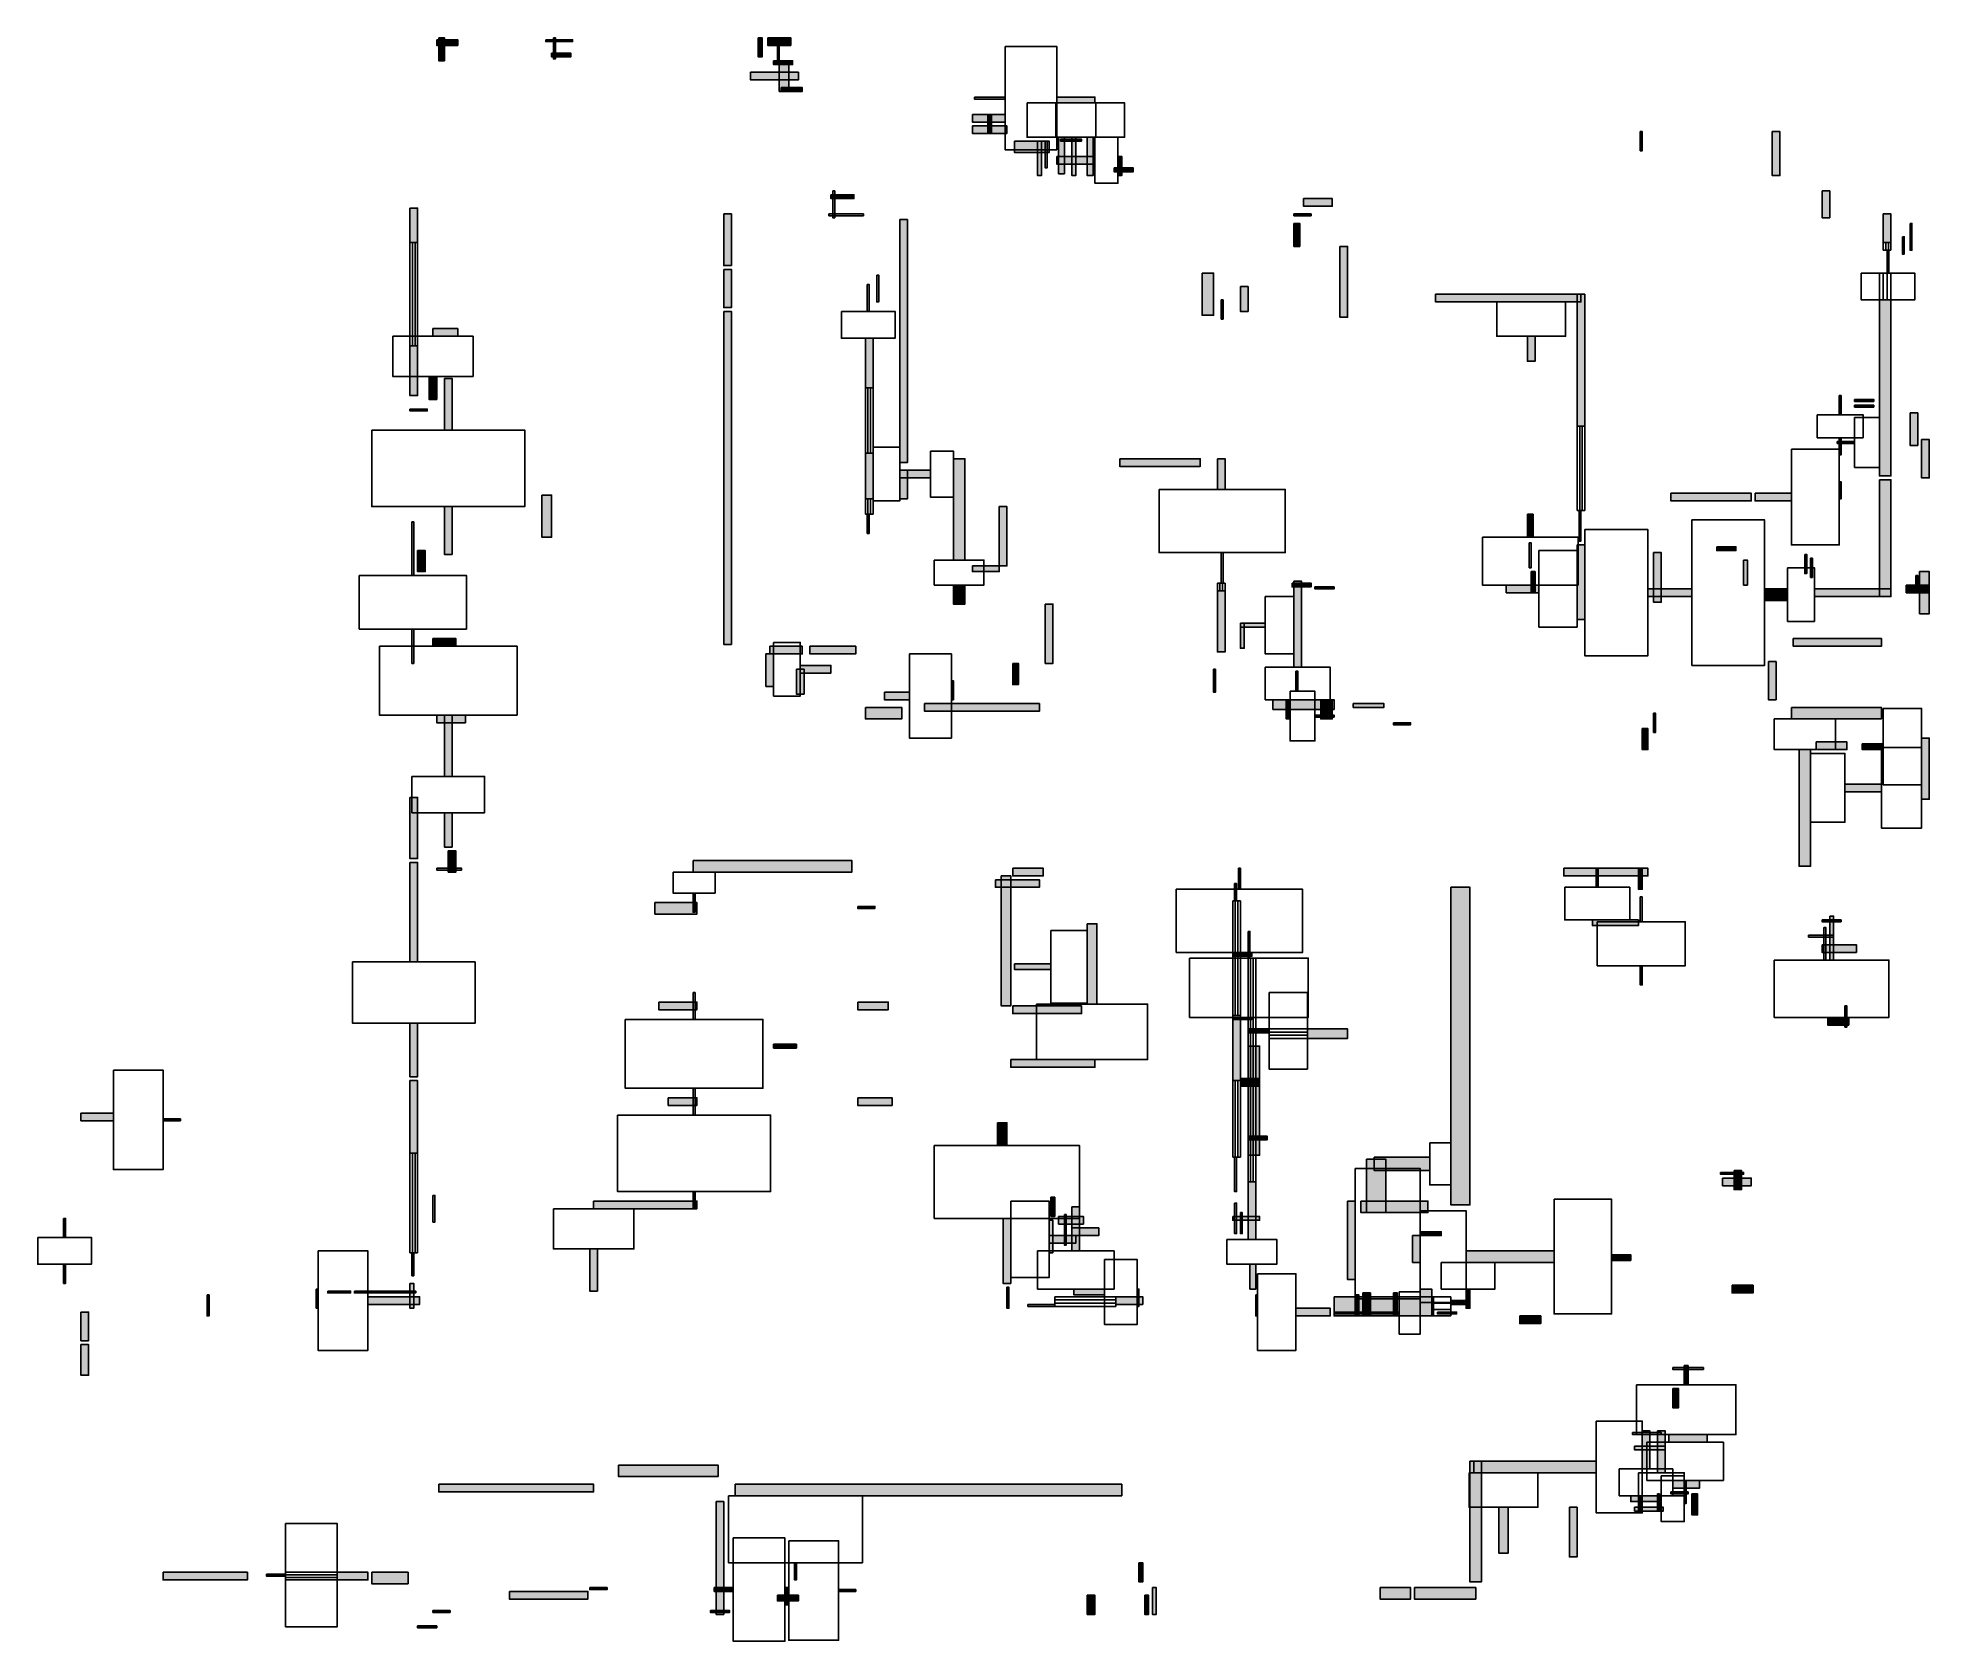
# Model space of a CAD drawing. Header units: centimetres. Extents: x 6 to 3712, y 30 to 3172.
import ezdxf

# ---------------------------------------------------------------- set-up
doc = ezdxf.new("R2010")
doc.units = ezdxf.units.CM
for name, color, linetype in [('DOORZONE', 2, 'Continuous'), ('WALL', 7, 'Continuous'), ('WINDOW', 5, 'Continuous')]:
    doc.layers.add(name, color=color, linetype=linetype)

msp = doc.modelspace()

# ---------------------------------------------------------------- hatches: boundary and pattern name
at = {"layer": 'WALL'}
h = msp.add_hatch(color=256, dxfattribs=at)
h.dxf.hatch_style = 1
h.paths.add_polyline_path([(787.5, 3168.75), (828.75, 3168.75), (828.75, 3157.5), (787.5, 3157.5)])
h = msp.add_hatch(color=256, dxfattribs=at)
h.dxf.hatch_style = 1
h.paths.add_polyline_path([(791.25, 3172.5), (802.5, 3172.5), (802.5, 3127.5), (791.25, 3127.5)])
h = msp.add_hatch(color=256, dxfattribs=at)
h.dxf.hatch_style = 1
h.paths.add_polyline_path([(1001.25, 3168.75), (1053.75, 3168.75), (1053.75, 3165), (1001.25, 3165)])
h = msp.add_hatch(color=256, dxfattribs=at)
h.dxf.hatch_style = 1
h.paths.add_polyline_path([(1016.25, 3172.5), (1020, 3172.5), (1020, 3131.25), (1016.25, 3131.25)])
h = msp.add_hatch(color=256, dxfattribs=at)
h.dxf.hatch_style = 1
h.paths.add_polyline_path([(1417.5, 3172.5), (1425, 3172.5), (1425, 3135), (1417.5, 3135)])
h = msp.add_hatch(color=256, dxfattribs=at)
h.dxf.hatch_style = 1
h.paths.add_polyline_path([(1436.25, 3172.5), (1481.25, 3172.5), (1481.25, 3157.5), (1436.25, 3157.5)])
h = msp.add_hatch(color=256, dxfattribs=at)
h.dxf.hatch_style = 1
h.paths.add_polyline_path([(1455, 3172.5), (1458.75, 3172.5), (1458.75, 3120), (1455, 3120)])
h = msp.add_hatch(color=256, dxfattribs=at)
h.dxf.hatch_style = 1
h.paths.add_polyline_path([(1012.5, 3142.5), (1050, 3142.5), (1050, 3135), (1012.5, 3135)])
h = msp.add_hatch(color=256, dxfattribs=at)
h.dxf.hatch_style = 1
h.paths.add_polyline_path([(1447.5, 3127.5), (1485, 3127.5), (1485, 3120), (1447.5, 3120)])
h = msp.add_hatch(color=256, dxfattribs=at)
h.dxf.hatch_style = 1
h.paths.add_polyline_path([(1458.75, 3127.5), (1477.5, 3127.5), (1477.5, 3067.5), (1458.75, 3067.5)])
h = msp.add_hatch(color=256, dxfattribs=at)
h.dxf.hatch_style = 1
h.paths.add_polyline_path([(1402.5, 3105), (1496.25, 3105), (1496.25, 3090), (1402.5, 3090)])
h = msp.add_hatch(color=256, dxfattribs=at)
h.dxf.hatch_style = 1
h.paths.add_polyline_path([(1462.5, 3075), (1503.75, 3075), (1503.75, 3067.5), (1462.5, 3067.5)])
h = msp.add_hatch(color=256, dxfattribs=at)
h.dxf.hatch_style = 1
h.paths.add_polyline_path([(1841.25, 3056.25), (1901.25, 3056.25), (1901.25, 3052.5), (1841.25, 3052.5)])
h = msp.add_hatch(color=256, dxfattribs=at)
h.dxf.hatch_style = 1
h.paths.add_polyline_path([(2002.5, 3056.25), (2077.5, 3056.25), (2077.5, 3045), (2002.5, 3045)])
h = msp.add_hatch(color=256, dxfattribs=at)
h.dxf.hatch_style = 1
h.paths.add_polyline_path([(1837.5, 3022.5), (1901.25, 3022.5), (1901.25, 3007.5), (1837.5, 3007.5)])
h = msp.add_hatch(color=256, dxfattribs=at)
h.dxf.hatch_style = 1
h.paths.add_polyline_path([(1867.5, 3022.5), (1875, 3022.5), (1875, 2985), (1867.5, 2985)])
h = msp.add_hatch(color=256, dxfattribs=at)
h.dxf.hatch_style = 1
h.paths.add_polyline_path([(1837.5, 3000), (1905, 3000), (1905, 2985), (1837.5, 2985)])
h = msp.add_hatch(color=256, dxfattribs=at)
h.dxf.hatch_style = 1
h.paths.add_polyline_path([(1920, 2970), (1987.5, 2970), (1987.5, 2947.5), (1920, 2947.5)])
h = msp.add_hatch(color=256, dxfattribs=at)
h.dxf.hatch_style = 1
h.paths.add_polyline_path([(1965, 2970), (1972.5, 2970), (1972.5, 2902.5), (1965, 2902.5)])
h = msp.add_hatch(color=256, dxfattribs=at)
h.dxf.hatch_style = 1
h.paths.add_polyline_path([(1980, 2970), (1983.75, 2970), (1983.75, 2917.5), (1980, 2917.5)])
h = msp.add_hatch(color=256, dxfattribs=at)
h.dxf.hatch_style = 1
h.paths.add_polyline_path([(2006.25, 2977.5), (2017.5, 2977.5), (2017.5, 2906.25), (2006.25, 2906.25)])
h = msp.add_hatch(color=256, dxfattribs=at)
h.dxf.hatch_style = 1
h.paths.add_polyline_path([(2010, 2973.75), (2051.25, 2973.75), (2051.25, 2970), (2010, 2970)])
h = msp.add_hatch(color=256, dxfattribs=at)
h.dxf.hatch_style = 1
h.paths.add_polyline_path([(2032.5, 2977.5), (2040, 2977.5), (2040, 2902.5), (2032.5, 2902.5)])
h = msp.add_hatch(color=256, dxfattribs=at)
h.dxf.hatch_style = 1
h.paths.add_polyline_path([(2062.5, 2977.5), (2073.75, 2977.5), (2073.75, 2902.5), (2062.5, 2902.5)])
h = msp.add_hatch(color=256, dxfattribs=at)
h.dxf.hatch_style = 1
h.paths.add_polyline_path([(3146.25, 2988.75), (3150, 2988.75), (3150, 2951.25), (3146.25, 2951.25)])
h = msp.add_hatch(color=256, dxfattribs=at)
h.dxf.hatch_style = 1
h.paths.add_polyline_path([(3405, 2988.75), (3420, 2988.75), (3420, 2902.5), (3405, 2902.5)])
h = msp.add_hatch(color=256, dxfattribs=at)
h.dxf.hatch_style = 1
h.paths.add_polyline_path([(2002.5, 2940), (2077.5, 2940), (2077.5, 2925), (2002.5, 2925)])
h = msp.add_hatch(color=256, dxfattribs=at)
h.dxf.hatch_style = 1
h.paths.add_polyline_path([(2122.5, 2940), (2130, 2940), (2130, 2902.5), (2122.5, 2902.5)])
h = msp.add_hatch(color=256, dxfattribs=at)
h.dxf.hatch_style = 1
h.paths.add_polyline_path([(2115, 2917.5), (2152.5, 2917.5), (2152.5, 2910), (2115, 2910)])
h = msp.add_hatch(color=256, dxfattribs=at)
h.dxf.hatch_style = 1
h.paths.add_polyline_path([(1560, 2865), (1605, 2865), (1605, 2857.5), (1560, 2857.5)])
h = msp.add_hatch(color=256, dxfattribs=at)
h.dxf.hatch_style = 1
h.paths.add_polyline_path([(1563.75, 2872.5), (1567.5, 2872.5), (1567.5, 2820), (1563.75, 2820)])
h = msp.add_hatch(color=256, dxfattribs=at)
h.dxf.hatch_style = 1
h.paths.add_polyline_path([(2486.25, 2857.5), (2542.5, 2857.5), (2542.5, 2842.5), (2486.25, 2842.5)])
h = msp.add_hatch(color=256, dxfattribs=at)
h.dxf.hatch_style = 1
h.paths.add_polyline_path([(3502.5, 2872.5), (3517.5, 2872.5), (3517.5, 2820), (3502.5, 2820)])
h = msp.add_hatch(color=256, dxfattribs=at)
h.dxf.hatch_style = 1
h.paths.add_polyline_path([(735, 2838.75), (750, 2838.75), (750, 2771.25), (735, 2771.25)])
h = msp.add_hatch(color=256, dxfattribs=at)
h.dxf.hatch_style = 1
h.paths.add_polyline_path([(1350, 2827.5), (1365, 2827.5), (1365, 2726.25), (1350, 2726.25)])
h = msp.add_hatch(color=256, dxfattribs=at)
h.dxf.hatch_style = 1
h.paths.add_polyline_path([(1556.25, 2827.5), (1623.75, 2827.5), (1623.75, 2823.75), (1556.25, 2823.75)])
h = msp.add_hatch(color=256, dxfattribs=at)
h.dxf.hatch_style = 1
h.paths.add_polyline_path([(2467.5, 2827.5), (2501.25, 2827.5), (2501.25, 2823.75), (2467.5, 2823.75)])
h = msp.add_hatch(color=256, dxfattribs=at)
h.dxf.hatch_style = 1
h.paths.add_polyline_path([(3622.5, 2827.5), (3637.5, 2827.5), (3637.5, 2771.25), (3622.5, 2771.25)])
h = msp.add_hatch(color=256, dxfattribs=at)
h.dxf.hatch_style = 1
h.paths.add_polyline_path([(1695, 2816.25), (1710, 2816.25), (1710, 2340), (1695, 2340)])
h = msp.add_hatch(color=256, dxfattribs=at)
h.dxf.hatch_style = 1
h.paths.add_polyline_path([(2467.5, 2808.75), (2478.75, 2808.75), (2478.75, 2763.75), (2467.5, 2763.75)])
h = msp.add_hatch(color=256, dxfattribs=at)
h.dxf.hatch_style = 1
h.paths.add_polyline_path([(3660, 2782.5), (3663.75, 2782.5), (3663.75, 2748.75), (3660, 2748.75)])
h = msp.add_hatch(color=256, dxfattribs=at)
h.dxf.hatch_style = 1
h.paths.add_polyline_path([(3675, 2808.75), (3678.75, 2808.75), (3678.75, 2756.25), (3675, 2756.25)])
h = msp.add_hatch(color=256, dxfattribs=at)
h.dxf.hatch_style = 1
h.paths.add_polyline_path([(2557.5, 2763.75), (2572.5, 2763.75), (2572.5, 2625), (2557.5, 2625)])
h = msp.add_hatch(color=256, dxfattribs=at)
h.dxf.hatch_style = 1
h.paths.add_polyline_path([(3630, 2756.25), (3633.75, 2756.25), (3633.75, 2711.25), (3630, 2711.25)])
h = msp.add_hatch(color=256, dxfattribs=at)
h.dxf.hatch_style = 1
h.paths.add_polyline_path([(1350, 2718.75), (1365, 2718.75), (1365, 2643.75), (1350, 2643.75)])
h = msp.add_hatch(color=256, dxfattribs=at)
h.dxf.hatch_style = 1
h.paths.add_polyline_path([(1650, 2707.5), (1653.75, 2707.5), (1653.75, 2655), (1650, 2655)])
h = msp.add_hatch(color=256, dxfattribs=at)
h.dxf.hatch_style = 1
h.paths.add_polyline_path([(2287.5, 2711.25), (2310, 2711.25), (2310, 2628.75), (2287.5, 2628.75)])
h = msp.add_hatch(color=256, dxfattribs=at)
h.dxf.hatch_style = 1
h.paths.add_polyline_path([(1631.25, 2688.75), (1635, 2688.75), (1635, 2636.25), (1631.25, 2636.25)])
h = msp.add_hatch(color=256, dxfattribs=at)
h.dxf.hatch_style = 1
h.paths.add_polyline_path([(2362.5, 2685), (2377.5, 2685), (2377.5, 2636.25), (2362.5, 2636.25)])
h = msp.add_hatch(color=256, dxfattribs=at)
h.dxf.hatch_style = 1
h.paths.add_polyline_path([(2745, 2670), (3030, 2670), (3030, 2655), (2745, 2655)])
h = msp.add_hatch(color=256, dxfattribs=at)
h.dxf.hatch_style = 1
h.paths.add_polyline_path([(3022.5, 2670), (3037.5, 2670), (3037.5, 2411.25), (3022.5, 2411.25)])
h = msp.add_hatch(color=256, dxfattribs=at)
h.dxf.hatch_style = 1
h.paths.add_polyline_path([(1350, 2636.25), (1365, 2636.25), (1365, 1983.75), (1350, 1983.75)])
h = msp.add_hatch(color=256, dxfattribs=at)
h.dxf.hatch_style = 1
h.paths.add_polyline_path([(2325, 2658.75), (2328.75, 2658.75), (2328.75, 2621.25), (2325, 2621.25)])
h = msp.add_hatch(color=256, dxfattribs=at)
h.dxf.hatch_style = 1
h.paths.add_polyline_path([(3615, 2658.75), (3637.5, 2658.75), (3637.5, 2313.75), (3615, 2313.75)])
h = msp.add_hatch(color=256, dxfattribs=at)
h.dxf.hatch_style = 1
h.paths.add_polyline_path([(780, 2602.5), (828.75, 2602.5), (828.75, 2587.5), (780, 2587.5)])
h = msp.add_hatch(color=256, dxfattribs=at)
h.dxf.hatch_style = 1
h.paths.add_polyline_path([(735, 2568.75), (750, 2568.75), (750, 2471.25), (735, 2471.25)])
h = msp.add_hatch(color=256, dxfattribs=at)
h.dxf.hatch_style = 1
h.paths.add_polyline_path([(1627.5, 2583.75), (1642.5, 2583.75), (1642.5, 2486.25), (1627.5, 2486.25)])
h = msp.add_hatch(color=256, dxfattribs=at)
h.dxf.hatch_style = 1
h.paths.add_polyline_path([(2925, 2587.5), (2940, 2587.5), (2940, 2538.75), (2925, 2538.75)])
h = msp.add_hatch(color=256, dxfattribs=at)
h.dxf.hatch_style = 1
h.paths.add_polyline_path([(772.5, 2508.75), (787.5, 2508.75), (787.5, 2463.75), (772.5, 2463.75)])
h = msp.add_hatch(color=256, dxfattribs=at)
h.dxf.hatch_style = 1
h.paths.add_polyline_path([(802.5, 2505), (817.5, 2505), (817.5, 2403.75), (802.5, 2403.75)])
h = msp.add_hatch(color=256, dxfattribs=at)
h.dxf.hatch_style = 1
h.paths.add_polyline_path([(3536.25, 2471.25), (3540, 2471.25), (3540, 2433.75), (3536.25, 2433.75)])
h = msp.add_hatch(color=256, dxfattribs=at)
h.dxf.hatch_style = 1
h.paths.add_polyline_path([(3566.25, 2463.75), (3603.75, 2463.75), (3603.75, 2460), (3566.25, 2460)])
h = msp.add_hatch(color=256, dxfattribs=at)
h.dxf.hatch_style = 1
h.paths.add_polyline_path([(3566.25, 2452.5), (3603.75, 2452.5), (3603.75, 2448.75), (3566.25, 2448.75)])
h = msp.add_hatch(color=256, dxfattribs=at)
h.dxf.hatch_style = 1
h.paths.add_polyline_path([(735, 2445), (768.75, 2445), (768.75, 2441.25), (735, 2441.25)])
h = msp.add_hatch(color=256, dxfattribs=at)
h.dxf.hatch_style = 1
h.paths.add_polyline_path([(3675, 2437.5), (3690, 2437.5), (3690, 2373.75), (3675, 2373.75)])
h = msp.add_hatch(color=256, dxfattribs=at)
h.dxf.hatch_style = 1
h.paths.add_polyline_path([(3532.5, 2381.25), (3566.25, 2381.25), (3566.25, 2377.5), (3532.5, 2377.5)])
h = msp.add_hatch(color=256, dxfattribs=at)
h.dxf.hatch_style = 1
h.paths.add_polyline_path([(3536.25, 2388.75), (3540, 2388.75), (3540, 2355), (3536.25, 2355)])
h = msp.add_hatch(color=256, dxfattribs=at)
h.dxf.hatch_style = 1
h.paths.add_polyline_path([(3697.5, 2385), (3712.5, 2385), (3712.5, 2310), (3697.5, 2310)])
h = msp.add_hatch(color=256, dxfattribs=at)
h.dxf.hatch_style = 1
h.paths.add_polyline_path([(1627.5, 2358.75), (1642.5, 2358.75), (1642.5, 2268.75), (1627.5, 2268.75)])
h = msp.add_hatch(color=256, dxfattribs=at)
h.dxf.hatch_style = 1
h.paths.add_polyline_path([(1800, 2347.5), (1822.5, 2347.5), (1822.5, 2148.75), (1800, 2148.75)])
h = msp.add_hatch(color=256, dxfattribs=at)
h.dxf.hatch_style = 1
h.paths.add_polyline_path([(2126.25, 2347.5), (2283.75, 2347.5), (2283.75, 2332.5), (2126.25, 2332.5)])
h = msp.add_hatch(color=256, dxfattribs=at)
h.dxf.hatch_style = 1
h.paths.add_polyline_path([(2317.5, 2347.5), (2332.5, 2347.5), (2332.5, 2287.5), (2317.5, 2287.5)])
h = msp.add_hatch(color=256, dxfattribs=at)
h.dxf.hatch_style = 1
h.paths.add_polyline_path([(1695, 2325), (1755, 2325), (1755, 2310), (1695, 2310)])
h = msp.add_hatch(color=256, dxfattribs=at)
h.dxf.hatch_style = 1
h.paths.add_polyline_path([(1695, 2325), (1710, 2325), (1710, 2268.75), (1695, 2268.75)])
h = msp.add_hatch(color=256, dxfattribs=at)
h.dxf.hatch_style = 1
h.paths.add_polyline_path([(3536.25, 2302.5), (3540, 2302.5), (3540, 2268.75), (3536.25, 2268.75)])
h = msp.add_hatch(color=256, dxfattribs=at)
h.dxf.hatch_style = 1
h.paths.add_polyline_path([(3615, 2306.25), (3637.5, 2306.25), (3637.5, 2077.5), (3615, 2077.5)])
h = msp.add_hatch(color=256, dxfattribs=at)
h.dxf.hatch_style = 1
h.paths.add_polyline_path([(993.75, 2276.25), (1012.5, 2276.25), (1012.5, 2193.75), (993.75, 2193.75)])
h = msp.add_hatch(color=256, dxfattribs=at)
h.dxf.hatch_style = 1
h.paths.add_polyline_path([(3206.25, 2280), (3363.75, 2280), (3363.75, 2265), (3206.25, 2265)])
h = msp.add_hatch(color=256, dxfattribs=at)
h.dxf.hatch_style = 1
h.paths.add_polyline_path([(3371.25, 2280), (3442.5, 2280), (3442.5, 2265), (3371.25, 2265)])
h = msp.add_hatch(color=256, dxfattribs=at)
h.dxf.hatch_style = 1
h.paths.add_polyline_path([(802.5, 2253.75), (817.5, 2253.75), (817.5, 2160), (802.5, 2160)])
h = msp.add_hatch(color=256, dxfattribs=at)
h.dxf.hatch_style = 1
h.paths.add_polyline_path([(1631.25, 2238.75), (1635, 2238.75), (1635, 2201.25), (1631.25, 2201.25)])
h = msp.add_hatch(color=256, dxfattribs=at)
h.dxf.hatch_style = 1
h.paths.add_polyline_path([(1890, 2253.75), (1905, 2253.75), (1905, 2137.5), (1890, 2137.5)])
h = msp.add_hatch(color=256, dxfattribs=at)
h.dxf.hatch_style = 1
h.paths.add_polyline_path([(2925, 2238.75), (2936.25, 2238.75), (2936.25, 2193.75), (2925, 2193.75)])
h = msp.add_hatch(color=256, dxfattribs=at)
h.dxf.hatch_style = 1
h.paths.add_polyline_path([(3026.25, 2246.25), (3030, 2246.25), (3030, 2186.25), (3026.25, 2186.25)])
h = msp.add_hatch(color=256, dxfattribs=at)
h.dxf.hatch_style = 1
h.paths.add_polyline_path([(738.75, 2223.75), (742.5, 2223.75), (742.5, 2118.75), (738.75, 2118.75)])
h = msp.add_hatch(color=256, dxfattribs=at)
h.dxf.hatch_style = 1
h.paths.add_polyline_path([(750, 2167.5), (765, 2167.5), (765, 2126.25), (750, 2126.25)])
h = msp.add_hatch(color=256, dxfattribs=at)
h.dxf.hatch_style = 1
h.paths.add_polyline_path([(2325, 2163.75), (2328.75, 2163.75), (2328.75, 2103.75), (2325, 2103.75)])
h = msp.add_hatch(color=256, dxfattribs=at)
h.dxf.hatch_style = 1
h.paths.add_polyline_path([(2928.75, 2182.5), (2932.5, 2182.5), (2932.5, 2133.75), (2928.75, 2133.75)])
h = msp.add_hatch(color=256, dxfattribs=at)
h.dxf.hatch_style = 1
h.paths.add_polyline_path([(3022.5, 2178.75), (3037.5, 2178.75), (3037.5, 2032.5), (3022.5, 2032.5)])
h = msp.add_hatch(color=256, dxfattribs=at)
h.dxf.hatch_style = 1
h.paths.add_polyline_path([(3172.5, 2163.75), (3187.5, 2163.75), (3187.5, 2066.25), (3172.5, 2066.25)])
h = msp.add_hatch(color=256, dxfattribs=at)
h.dxf.hatch_style = 1
h.paths.add_polyline_path([(3296.25, 2175), (3333.75, 2175), (3333.75, 2167.5), (3296.25, 2167.5)])
h = msp.add_hatch(color=256, dxfattribs=at)
h.dxf.hatch_style = 1
h.paths.add_polyline_path([(3468.75, 2160), (3472.5, 2160), (3472.5, 2122.5), (3468.75, 2122.5)])
h = msp.add_hatch(color=256, dxfattribs=at)
h.dxf.hatch_style = 1
h.paths.add_polyline_path([(3480, 2152.5), (3483.75, 2152.5), (3483.75, 2115), (3480, 2115)])
h = msp.add_hatch(color=256, dxfattribs=at)
h.dxf.hatch_style = 1
h.paths.add_polyline_path([(1837.5, 2137.5), (1890, 2137.5), (1890, 2126.25), (1837.5, 2126.25)])
h = msp.add_hatch(color=256, dxfattribs=at)
h.dxf.hatch_style = 1
h.paths.add_polyline_path([(2932.5, 2126.25), (2940, 2126.25), (2940, 2085), (2932.5, 2085)])
h = msp.add_hatch(color=256, dxfattribs=at)
h.dxf.hatch_style = 1
h.paths.add_polyline_path([(3348.75, 2148.75), (3356.25, 2148.75), (3356.25, 2100), (3348.75, 2100)])
h = msp.add_hatch(color=256, dxfattribs=at)
h.dxf.hatch_style = 1
h.paths.add_polyline_path([(3686.25, 2118.75), (3690, 2118.75), (3690, 2085), (3686.25, 2085)])
h = msp.add_hatch(color=256, dxfattribs=at)
h.dxf.hatch_style = 1
h.paths.add_polyline_path([(3693.75, 2126.25), (3712.5, 2126.25), (3712.5, 2043.75), (3693.75, 2043.75)])
h = msp.add_hatch(color=256, dxfattribs=at)
h.dxf.hatch_style = 1
h.paths.add_polyline_path([(1800, 2100), (1822.5, 2100), (1822.5, 2062.5), (1800, 2062.5)])
h = msp.add_hatch(color=256, dxfattribs=at)
h.dxf.hatch_style = 1
h.paths.add_polyline_path([(2317.5, 2088.75), (2332.5, 2088.75), (2332.5, 1968.75), (2317.5, 1968.75)])
h = msp.add_hatch(color=256, dxfattribs=at)
h.dxf.hatch_style = 1
h.paths.add_polyline_path([(2463.75, 2103.75), (2501.25, 2103.75), (2501.25, 2096.25), (2463.75, 2096.25)])
h = msp.add_hatch(color=256, dxfattribs=at)
h.dxf.hatch_style = 1
h.paths.add_polyline_path([(2467.5, 2107.5), (2482.5, 2107.5), (2482.5, 1938.75), (2467.5, 1938.75)])
h = msp.add_hatch(color=256, dxfattribs=at)
h.dxf.hatch_style = 1
h.paths.add_polyline_path([(2508.75, 2096.25), (2546.25, 2096.25), (2546.25, 2092.5), (2508.75, 2092.5)])
h = msp.add_hatch(color=256, dxfattribs=at)
h.dxf.hatch_style = 1
h.paths.add_polyline_path([(2883.75, 2100), (2947.5, 2100), (2947.5, 2085), (2883.75, 2085)])
h = msp.add_hatch(color=256, dxfattribs=at)
h.dxf.hatch_style = 1
h.paths.add_polyline_path([(3161.25, 2092.5), (3247.5, 2092.5), (3247.5, 2077.5), (3161.25, 2077.5)])
h = msp.add_hatch(color=256, dxfattribs=at)
h.dxf.hatch_style = 1
h.paths.add_polyline_path([(3390, 2092.5), (3435, 2092.5), (3435, 2070), (3390, 2070)])
h = msp.add_hatch(color=256, dxfattribs=at)
h.dxf.hatch_style = 1
h.paths.add_polyline_path([(3487.5, 2092.5), (3637.5, 2092.5), (3637.5, 2077.5), (3487.5, 2077.5)])
h = msp.add_hatch(color=256, dxfattribs=at)
h.dxf.hatch_style = 1
h.paths.add_polyline_path([(3667.5, 2100), (3712.5, 2100), (3712.5, 2085), (3667.5, 2085)])
h = msp.add_hatch(color=256, dxfattribs=at)
h.dxf.hatch_style = 1
h.paths.add_polyline_path([(1980, 2062.5), (1995, 2062.5), (1995, 1946.25), (1980, 1946.25)])
h = msp.add_hatch(color=256, dxfattribs=at)
h.dxf.hatch_style = 1
h.paths.add_polyline_path([(738.75, 2013.75), (742.5, 2013.75), (742.5, 1946.25), (738.75, 1946.25)])
h = msp.add_hatch(color=256, dxfattribs=at)
h.dxf.hatch_style = 1
h.paths.add_polyline_path([(2362.5, 2025), (2411.25, 2025), (2411.25, 2017.5), (2362.5, 2017.5)])
h = msp.add_hatch(color=256, dxfattribs=at)
h.dxf.hatch_style = 1
h.paths.add_polyline_path([(2362.5, 2025), (2370, 2025), (2370, 1976.25), (2362.5, 1976.25)])
h = msp.add_hatch(color=256, dxfattribs=at)
h.dxf.hatch_style = 1
h.paths.add_polyline_path([(780, 1995), (825, 1995), (825, 1980), (780, 1980)])
h = msp.add_hatch(color=256, dxfattribs=at)
h.dxf.hatch_style = 1
h.paths.add_polyline_path([(1432.5, 1965), (1447.5, 1965), (1447.5, 1901.25), (1432.5, 1901.25)])
h = msp.add_hatch(color=256, dxfattribs=at)
h.dxf.hatch_style = 1
h.paths.add_polyline_path([(1440, 1980), (1503.75, 1980), (1503.75, 1965), (1440, 1965)])
h = msp.add_hatch(color=256, dxfattribs=at)
h.dxf.hatch_style = 1
h.paths.add_polyline_path([(1518.75, 1980), (1608.75, 1980), (1608.75, 1965), (1518.75, 1965)])
h = msp.add_hatch(color=256, dxfattribs=at)
h.dxf.hatch_style = 1
h.paths.add_polyline_path([(3446.25, 1995), (3618.75, 1995), (3618.75, 1980), (3446.25, 1980)])
h = msp.add_hatch(color=256, dxfattribs=at)
h.dxf.hatch_style = 1
h.paths.add_polyline_path([(1492.5, 1935), (1507.5, 1935), (1507.5, 1886.25), (1492.5, 1886.25)])
h = msp.add_hatch(color=256, dxfattribs=at)
h.dxf.hatch_style = 1
h.paths.add_polyline_path([(1500, 1942.5), (1560, 1942.5), (1560, 1927.5), (1500, 1927.5)])
h = msp.add_hatch(color=256, dxfattribs=at)
h.dxf.hatch_style = 1
h.paths.add_polyline_path([(1916.25, 1946.25), (1927.5, 1946.25), (1927.5, 1905), (1916.25, 1905)])
h = msp.add_hatch(color=256, dxfattribs=at)
h.dxf.hatch_style = 1
h.paths.add_polyline_path([(2310, 1935), (2313.75, 1935), (2313.75, 1890), (2310, 1890)])
h = msp.add_hatch(color=256, dxfattribs=at)
h.dxf.hatch_style = 1
h.paths.add_polyline_path([(2471.25, 1931.25), (2475, 1931.25), (2475, 1893.75), (2471.25, 1893.75)])
h = msp.add_hatch(color=256, dxfattribs=at)
h.dxf.hatch_style = 1
h.paths.add_polyline_path([(3397.5, 1950), (3412.5, 1950), (3412.5, 1875), (3397.5, 1875)])
h = msp.add_hatch(color=256, dxfattribs=at)
h.dxf.hatch_style = 1
h.paths.add_polyline_path([(1796.25, 1912.5), (1800, 1912.5), (1800, 1875), (1796.25, 1875)])
h = msp.add_hatch(color=256, dxfattribs=at)
h.dxf.hatch_style = 1
h.paths.add_polyline_path([(1627.5, 1860), (1698.75, 1860), (1698.75, 1837.5), (1627.5, 1837.5)])
h = msp.add_hatch(color=256, dxfattribs=at)
h.dxf.hatch_style = 1
h.paths.add_polyline_path([(1665, 1890), (1713.75, 1890), (1713.75, 1875), (1665, 1875)])
h = msp.add_hatch(color=256, dxfattribs=at)
h.dxf.hatch_style = 1
h.paths.add_polyline_path([(1743.75, 1867.5), (1968.75, 1867.5), (1968.75, 1852.5), (1743.75, 1852.5)])
h = msp.add_hatch(color=256, dxfattribs=at)
h.dxf.hatch_style = 1
h.paths.add_polyline_path([(2426.25, 1875), (2546.25, 1875), (2546.25, 1856.25), (2426.25, 1856.25)])
h = msp.add_hatch(color=256, dxfattribs=at)
h.dxf.hatch_style = 1
h.paths.add_polyline_path([(2452.5, 1875), (2460, 1875), (2460, 1837.5), (2452.5, 1837.5)])
h = msp.add_hatch(color=256, dxfattribs=at)
h.dxf.hatch_style = 1
h.paths.add_polyline_path([(2520, 1875), (2542.5, 1875), (2542.5, 1837.5), (2520, 1837.5)])
h = msp.add_hatch(color=256, dxfattribs=at)
h.dxf.hatch_style = 1
h.paths.add_polyline_path([(2583.75, 1867.5), (2643.75, 1867.5), (2643.75, 1860), (2583.75, 1860)])
h = msp.add_hatch(color=256, dxfattribs=at)
h.dxf.hatch_style = 1
h.paths.add_polyline_path([(3442.5, 1860), (3618.75, 1860), (3618.75, 1837.5), (3442.5, 1837.5)])
h = msp.add_hatch(color=256, dxfattribs=at)
h.dxf.hatch_style = 1
h.paths.add_polyline_path([(787.5, 1845), (843.75, 1845), (843.75, 1830), (787.5, 1830)])
h = msp.add_hatch(color=256, dxfattribs=at)
h.dxf.hatch_style = 1
h.paths.add_polyline_path([(802.5, 1845), (817.5, 1845), (817.5, 1725), (802.5, 1725)])
h = msp.add_hatch(color=256, dxfattribs=at)
h.dxf.hatch_style = 1
h.paths.add_polyline_path([(2508.75, 1845), (2546.25, 1845), (2546.25, 1841.25), (2508.75, 1841.25)])
h = msp.add_hatch(color=256, dxfattribs=at)
h.dxf.hatch_style = 1
h.paths.add_polyline_path([(2662.5, 1830), (2696.25, 1830), (2696.25, 1826.25), (2662.5, 1826.25)])
h = msp.add_hatch(color=256, dxfattribs=at)
h.dxf.hatch_style = 1
h.paths.add_polyline_path([(3150, 1818.75), (3161.25, 1818.75), (3161.25, 1777.5), (3150, 1777.5)])
h = msp.add_hatch(color=256, dxfattribs=at)
h.dxf.hatch_style = 1
h.paths.add_polyline_path([(3172.5, 1848.75), (3176.25, 1848.75), (3176.25, 1811.25), (3172.5, 1811.25)])
h = msp.add_hatch(color=256, dxfattribs=at)
h.dxf.hatch_style = 1
h.paths.add_polyline_path([(3491.25, 1792.5), (3551.25, 1792.5), (3551.25, 1777.5), (3491.25, 1777.5)])
h = msp.add_hatch(color=256, dxfattribs=at)
h.dxf.hatch_style = 1
h.paths.add_polyline_path([(3581.25, 1788.75), (3622.5, 1788.75), (3622.5, 1777.5), (3581.25, 1777.5)])
h = msp.add_hatch(color=256, dxfattribs=at)
h.dxf.hatch_style = 1
h.paths.add_polyline_path([(3697.5, 1800), (3712.5, 1800), (3712.5, 1680), (3697.5, 1680)])
h = msp.add_hatch(color=256, dxfattribs=at)
h.dxf.hatch_style = 1
h.paths.add_polyline_path([(3457.5, 1777.5), (3480, 1777.5), (3480, 1548.75), (3457.5, 1548.75)])
h = msp.add_hatch(color=256, dxfattribs=at)
h.dxf.hatch_style = 1
h.paths.add_polyline_path([(3547.5, 1710), (3618.75, 1710), (3618.75, 1695), (3547.5, 1695)])
h = msp.add_hatch(color=256, dxfattribs=at)
h.dxf.hatch_style = 1
h.paths.add_polyline_path([(735, 1683.75), (750, 1683.75), (750, 1563.75), (735, 1563.75)])
h = msp.add_hatch(color=256, dxfattribs=at)
h.dxf.hatch_style = 1
h.paths.add_polyline_path([(802.5, 1653.75), (817.5, 1653.75), (817.5, 1586.25), (802.5, 1586.25)])
h = msp.add_hatch(color=256, dxfattribs=at)
h.dxf.hatch_style = 1
h.paths.add_polyline_path([(810, 1578.75), (825, 1578.75), (825, 1537.5), (810, 1537.5)])
h = msp.add_hatch(color=256, dxfattribs=at)
h.dxf.hatch_style = 1
h.paths.add_polyline_path([(1290, 1560), (1601.25, 1560), (1601.25, 1537.5), (1290, 1537.5)])
h = msp.add_hatch(color=256, dxfattribs=at)
h.dxf.hatch_style = 1
h.paths.add_polyline_path([(735, 1556.25), (750, 1556.25), (750, 1361.25), (735, 1361.25)])
h = msp.add_hatch(color=256, dxfattribs=at)
h.dxf.hatch_style = 1
h.paths.add_polyline_path([(787.5, 1545), (836.25, 1545), (836.25, 1541.25), (787.5, 1541.25)])
h = msp.add_hatch(color=256, dxfattribs=at)
h.dxf.hatch_style = 1
h.paths.add_polyline_path([(1882.5, 1522.5), (1968.75, 1522.5), (1968.75, 1507.5), (1882.5, 1507.5)])
h = msp.add_hatch(color=256, dxfattribs=at)
h.dxf.hatch_style = 1
h.paths.add_polyline_path([(1893.75, 1530), (1912.5, 1530), (1912.5, 1275), (1893.75, 1275)])
h = msp.add_hatch(color=256, dxfattribs=at)
h.dxf.hatch_style = 1
h.paths.add_polyline_path([(1916.25, 1545), (1976.25, 1545), (1976.25, 1530), (1916.25, 1530)])
h = msp.add_hatch(color=256, dxfattribs=at)
h.dxf.hatch_style = 1
h.paths.add_polyline_path([(2358.75, 1545), (2362.5, 1545), (2362.5, 1503.75), (2358.75, 1503.75)])
h = msp.add_hatch(color=256, dxfattribs=at)
h.dxf.hatch_style = 1
h.paths.add_polyline_path([(2996.25, 1545), (3161.25, 1545), (3161.25, 1530), (2996.25, 1530)])
h = msp.add_hatch(color=256, dxfattribs=at)
h.dxf.hatch_style = 1
h.paths.add_polyline_path([(3060, 1545), (3063.75, 1545), (3063.75, 1507.5), (3060, 1507.5)])
h = msp.add_hatch(color=256, dxfattribs=at)
h.dxf.hatch_style = 1
h.paths.add_polyline_path([(3142.5, 1545), (3150, 1545), (3150, 1503.75), (3142.5, 1503.75)])
h = msp.add_hatch(color=256, dxfattribs=at)
h.dxf.hatch_style = 1
h.paths.add_polyline_path([(1290, 1496.25), (1293.75, 1496.25), (1293.75, 1458.75), (1290, 1458.75)])
h = msp.add_hatch(color=256, dxfattribs=at)
h.dxf.hatch_style = 1
h.paths.add_polyline_path([(2351.25, 1515), (2355, 1515), (2355, 1481.25), (2351.25, 1481.25)])
h = msp.add_hatch(color=256, dxfattribs=at)
h.dxf.hatch_style = 1
h.paths.add_polyline_path([(2775, 1507.5), (2812.5, 1507.5), (2812.5, 885), (2775, 885)])
h = msp.add_hatch(color=256, dxfattribs=at)
h.dxf.hatch_style = 1
h.paths.add_polyline_path([(3146.25, 1488.75), (3150, 1488.75), (3150, 1440), (3146.25, 1440)])
h = msp.add_hatch(color=256, dxfattribs=at)
h.dxf.hatch_style = 1
h.paths.add_polyline_path([(1215, 1477.5), (1297.5, 1477.5), (1297.5, 1455), (1215, 1455)])
h = msp.add_hatch(color=256, dxfattribs=at)
h.dxf.hatch_style = 1
h.paths.add_polyline_path([(1612.5, 1470), (1646.25, 1470), (1646.25, 1466.25), (1612.5, 1466.25)])
h = msp.add_hatch(color=256, dxfattribs=at)
h.dxf.hatch_style = 1
h.paths.add_polyline_path([(3517.5, 1451.25), (3525, 1451.25), (3525, 1365), (3517.5, 1365)])
h = msp.add_hatch(color=256, dxfattribs=at)
h.dxf.hatch_style = 1
h.paths.add_polyline_path([(2062.5, 1436.25), (2081.25, 1436.25), (2081.25, 1278.75), (2062.5, 1278.75)])
h = msp.add_hatch(color=256, dxfattribs=at)
h.dxf.hatch_style = 1
h.paths.add_polyline_path([(2377.5, 1421.25), (2381.25, 1421.25), (2381.25, 1368.75), (2377.5, 1368.75)])
h = msp.add_hatch(color=256, dxfattribs=at)
h.dxf.hatch_style = 1
h.paths.add_polyline_path([(3052.5, 1443.75), (3142.5, 1443.75), (3142.5, 1432.5), (3052.5, 1432.5)])
h = msp.add_hatch(color=256, dxfattribs=at)
h.dxf.hatch_style = 1
h.paths.add_polyline_path([(3476.25, 1413.75), (3525, 1413.75), (3525, 1410), (3476.25, 1410)])
h = msp.add_hatch(color=256, dxfattribs=at)
h.dxf.hatch_style = 1
h.paths.add_polyline_path([(3502.5, 1443.75), (3540, 1443.75), (3540, 1440), (3502.5, 1440)])
h = msp.add_hatch(color=256, dxfattribs=at)
h.dxf.hatch_style = 1
h.paths.add_polyline_path([(3506.25, 1428.75), (3510, 1428.75), (3510, 1365), (3506.25, 1365)])
h = msp.add_hatch(color=256, dxfattribs=at)
h.dxf.hatch_style = 1
h.paths.add_polyline_path([(2347.5, 1380), (2385, 1380), (2385, 1372.5), (2347.5, 1372.5)])
h = msp.add_hatch(color=256, dxfattribs=at)
h.dxf.hatch_style = 1
h.paths.add_polyline_path([(3502.5, 1395), (3570, 1395), (3570, 1380), (3502.5, 1380)])
h = msp.add_hatch(color=256, dxfattribs=at)
h.dxf.hatch_style = 1
h.paths.add_polyline_path([(1920, 1357.5), (1991.25, 1357.5), (1991.25, 1346.25), (1920, 1346.25)])
h = msp.add_hatch(color=256, dxfattribs=at)
h.dxf.hatch_style = 1
h.paths.add_polyline_path([(3146.25, 1353.75), (3150, 1353.75), (3150, 1316.25), (3146.25, 1316.25)])
h = msp.add_hatch(color=256, dxfattribs=at)
h.dxf.hatch_style = 1
h.paths.add_polyline_path([(1290, 1301.25), (1293.75, 1301.25), (1293.75, 1248.75), (1290, 1248.75)])
h = msp.add_hatch(color=256, dxfattribs=at)
h.dxf.hatch_style = 1
h.paths.add_polyline_path([(1222.5, 1282.5), (1297.5, 1282.5), (1297.5, 1267.5), (1222.5, 1267.5)])
h = msp.add_hatch(color=256, dxfattribs=at)
h.dxf.hatch_style = 1
h.paths.add_polyline_path([(1612.5, 1282.5), (1672.5, 1282.5), (1672.5, 1267.5), (1612.5, 1267.5)])
h = msp.add_hatch(color=256, dxfattribs=at)
h.dxf.hatch_style = 1
h.paths.add_polyline_path([(1916.25, 1275), (2051.25, 1275), (2051.25, 1260), (1916.25, 1260)])
h = msp.add_hatch(color=256, dxfattribs=at)
h.dxf.hatch_style = 1
h.paths.add_polyline_path([(3547.5, 1275), (3551.25, 1275), (3551.25, 1233.75), (3547.5, 1233.75)])
h = msp.add_hatch(color=256, dxfattribs=at)
h.dxf.hatch_style = 1
h.paths.add_polyline_path([(735, 1241.25), (750, 1241.25), (750, 1136.25), (735, 1136.25)])
h = msp.add_hatch(color=256, dxfattribs=at)
h.dxf.hatch_style = 1
h.paths.add_polyline_path([(2347.5, 1256.25), (2362.5, 1256.25), (2362.5, 1128.75), (2347.5, 1128.75)])
h = msp.add_hatch(color=256, dxfattribs=at)
h.dxf.hatch_style = 1
h.paths.add_polyline_path([(2347.5, 1252.5), (2385, 1252.5), (2385, 1248.75), (2347.5, 1248.75)])
h = msp.add_hatch(color=256, dxfattribs=at)
h.dxf.hatch_style = 1
h.paths.add_polyline_path([(2377.5, 1230), (2418.75, 1230), (2418.75, 1222.5), (2377.5, 1222.5)])
h = msp.add_hatch(color=256, dxfattribs=at)
h.dxf.hatch_style = 1
h.paths.add_polyline_path([(2493.75, 1230), (2572.5, 1230), (2572.5, 1211.25), (2493.75, 1211.25)])
h = msp.add_hatch(color=256, dxfattribs=at)
h.dxf.hatch_style = 1
h.paths.add_polyline_path([(3513.75, 1252.5), (3555, 1252.5), (3555, 1237.5), (3513.75, 1237.5)])
h = msp.add_hatch(color=256, dxfattribs=at)
h.dxf.hatch_style = 1
h.paths.add_polyline_path([(1447.5, 1200), (1492.5, 1200), (1492.5, 1192.5), (1447.5, 1192.5)])
h = msp.add_hatch(color=256, dxfattribs=at)
h.dxf.hatch_style = 1
h.paths.add_polyline_path([(2377.5, 1196.25), (2400, 1196.25), (2400, 982.5), (2377.5, 982.5)])
h = msp.add_hatch(color=256, dxfattribs=at)
h.dxf.hatch_style = 1
h.paths.add_polyline_path([(1912.5, 1170), (2077.5, 1170), (2077.5, 1155), (1912.5, 1155)])
h = msp.add_hatch(color=256, dxfattribs=at)
h.dxf.hatch_style = 1
h.paths.add_polyline_path([(735, 1128.75), (750, 1128.75), (750, 986.25), (735, 986.25)])
h = msp.add_hatch(color=256, dxfattribs=at)
h.dxf.hatch_style = 1
h.paths.add_polyline_path([(1290, 1113.75), (1293.75, 1113.75), (1293.75, 1061.25), (1290, 1061.25)])
h = msp.add_hatch(color=256, dxfattribs=at)
h.dxf.hatch_style = 1
h.paths.add_polyline_path([(2362.5, 1132.5), (2400, 1132.5), (2400, 1117.5), (2362.5, 1117.5)])
h = msp.add_hatch(color=256, dxfattribs=at)
h.dxf.hatch_style = 1
h.paths.add_polyline_path([(1241.25, 1095), (1297.5, 1095), (1297.5, 1080), (1241.25, 1080)])
h = msp.add_hatch(color=256, dxfattribs=at)
h.dxf.hatch_style = 1
h.paths.add_polyline_path([(1612.5, 1095), (1680, 1095), (1680, 1080), (1612.5, 1080)])
h = msp.add_hatch(color=256, dxfattribs=at)
h.dxf.hatch_style = 1
h.paths.add_polyline_path([(90, 1065), (153.75, 1065), (153.75, 1050), (90, 1050)])
h = msp.add_hatch(color=256, dxfattribs=at)
h.dxf.hatch_style = 1
h.paths.add_polyline_path([(251.25, 1053.75), (285, 1053.75), (285, 1050), (251.25, 1050)])
h = msp.add_hatch(color=256, dxfattribs=at)
h.dxf.hatch_style = 1
h.paths.add_polyline_path([(1886.25, 1046.25), (1905, 1046.25), (1905, 1001.25), (1886.25, 1001.25)])
h = msp.add_hatch(color=256, dxfattribs=at)
h.dxf.hatch_style = 1
h.paths.add_polyline_path([(2377.5, 1020), (2415, 1020), (2415, 1012.5), (2377.5, 1012.5)])
h = msp.add_hatch(color=256, dxfattribs=at)
h.dxf.hatch_style = 1
h.paths.add_polyline_path([(2351.25, 978.75), (2355, 978.75), (2355, 911.25), (2351.25, 911.25)])
h = msp.add_hatch(color=256, dxfattribs=at)
h.dxf.hatch_style = 1
h.paths.add_polyline_path([(2610, 975), (2647.5, 975), (2647.5, 870), (2610, 870)])
h = msp.add_hatch(color=256, dxfattribs=at)
h.dxf.hatch_style = 1
h.paths.add_polyline_path([(2625, 978.75), (2733.75, 978.75), (2733.75, 952.5), (2625, 952.5)])
h = msp.add_hatch(color=256, dxfattribs=at)
h.dxf.hatch_style = 1
h.paths.add_polyline_path([(2377.5, 930), (2392.5, 930), (2392.5, 817.5), (2377.5, 817.5)])
h = msp.add_hatch(color=256, dxfattribs=at)
h.dxf.hatch_style = 1
h.paths.add_polyline_path([(3303.75, 948.75), (3348.75, 948.75), (3348.75, 945), (3303.75, 945)])
h = msp.add_hatch(color=256, dxfattribs=at)
h.dxf.hatch_style = 1
h.paths.add_polyline_path([(3307.5, 937.5), (3363.75, 937.5), (3363.75, 922.5), (3307.5, 922.5)])
h = msp.add_hatch(color=256, dxfattribs=at)
h.dxf.hatch_style = 1
h.paths.add_polyline_path([(3330, 952.5), (3345, 952.5), (3345, 915), (3330, 915)])
h = msp.add_hatch(color=256, dxfattribs=at)
h.dxf.hatch_style = 1
h.paths.add_polyline_path([(780, 903.75), (783.75, 903.75), (783.75, 851.25), (780, 851.25)])
h = msp.add_hatch(color=256, dxfattribs=at)
h.dxf.hatch_style = 1
h.paths.add_polyline_path([(1095, 892.5), (1297.5, 892.5), (1297.5, 877.5), (1095, 877.5)])
h = msp.add_hatch(color=256, dxfattribs=at)
h.dxf.hatch_style = 1
h.paths.add_polyline_path([(1290, 911.25), (1293.75, 911.25), (1293.75, 877.5), (1290, 877.5)])
h = msp.add_hatch(color=256, dxfattribs=at)
h.dxf.hatch_style = 1
h.paths.add_polyline_path([(1991.25, 900), (1998.75, 900), (1998.75, 862.5), (1991.25, 862.5)])
h = msp.add_hatch(color=256, dxfattribs=at)
h.dxf.hatch_style = 1
h.paths.add_polyline_path([(2572.5, 892.5), (2587.5, 892.5), (2587.5, 738.75), (2572.5, 738.75)])
h = msp.add_hatch(color=256, dxfattribs=at)
h.dxf.hatch_style = 1
h.paths.add_polyline_path([(2598.75, 892.5), (2730, 892.5), (2730, 870), (2598.75, 870)])
h = msp.add_hatch(color=256, dxfattribs=at)
h.dxf.hatch_style = 1
h.paths.add_polyline_path([(56.25, 858.75), (60, 858.75), (60, 821.25), (56.25, 821.25)])
h = msp.add_hatch(color=256, dxfattribs=at)
h.dxf.hatch_style = 1
h.paths.add_polyline_path([(1897.5, 858.75), (1912.5, 858.75), (1912.5, 731.25), (1897.5, 731.25)])
h = msp.add_hatch(color=256, dxfattribs=at)
h.dxf.hatch_style = 1
h.paths.add_polyline_path([(1987.5, 855), (1995, 855), (1995, 791.25), (1987.5, 791.25)])
h = msp.add_hatch(color=256, dxfattribs=at)
h.dxf.hatch_style = 1
h.paths.add_polyline_path([(2006.25, 862.5), (2055, 862.5), (2055, 847.5), (2006.25, 847.5)])
h = msp.add_hatch(color=256, dxfattribs=at)
h.dxf.hatch_style = 1
h.paths.add_polyline_path([(2017.5, 866.25), (2021.25, 866.25), (2021.25, 806.25), (2017.5, 806.25)])
h = msp.add_hatch(color=256, dxfattribs=at)
h.dxf.hatch_style = 1
h.paths.add_polyline_path([(2032.5, 881.25), (2047.5, 881.25), (2047.5, 795), (2032.5, 795)])
h = msp.add_hatch(color=256, dxfattribs=at)
h.dxf.hatch_style = 1
h.paths.add_polyline_path([(2347.5, 862.5), (2400, 862.5), (2400, 855), (2347.5, 855)])
h = msp.add_hatch(color=256, dxfattribs=at)
h.dxf.hatch_style = 1
h.paths.add_polyline_path([(2351.25, 888.75), (2355, 888.75), (2355, 828.75), (2351.25, 828.75)])
h = msp.add_hatch(color=256, dxfattribs=at)
h.dxf.hatch_style = 1
h.paths.add_polyline_path([(2362.5, 870), (2366.25, 870), (2366.25, 828.75), (2362.5, 828.75)])
h = msp.add_hatch(color=256, dxfattribs=at)
h.dxf.hatch_style = 1
h.paths.add_polyline_path([(1987.5, 825), (2040, 825), (2040, 810), (1987.5, 810)])
h = msp.add_hatch(color=256, dxfattribs=at)
h.dxf.hatch_style = 1
h.paths.add_polyline_path([(2032.5, 840), (2085, 840), (2085, 825), (2032.5, 825)])
h = msp.add_hatch(color=256, dxfattribs=at)
h.dxf.hatch_style = 1
h.paths.add_polyline_path([(2700, 825), (2715, 825), (2715, 772.5), (2700, 772.5)])
h = msp.add_hatch(color=256, dxfattribs=at)
h.dxf.hatch_style = 1
h.paths.add_polyline_path([(2715, 832.5), (2756.25, 832.5), (2756.25, 825), (2715, 825)])
h = msp.add_hatch(color=256, dxfattribs=at)
h.dxf.hatch_style = 1
h.paths.add_polyline_path([(738.75, 791.25), (742.5, 791.25), (742.5, 746.25), (738.75, 746.25)])
h = msp.add_hatch(color=256, dxfattribs=at)
h.dxf.hatch_style = 1
h.paths.add_polyline_path([(1087.5, 798.75), (1102.5, 798.75), (1102.5, 716.25), (1087.5, 716.25)])
h = msp.add_hatch(color=256, dxfattribs=at)
h.dxf.hatch_style = 1
h.paths.add_polyline_path([(2805, 795), (2977.5, 795), (2977.5, 772.5), (2805, 772.5)])
h = msp.add_hatch(color=256, dxfattribs=at)
h.dxf.hatch_style = 1
h.paths.add_polyline_path([(3090, 787.5), (3127.5, 787.5), (3127.5, 776.25), (3090, 776.25)])
h = msp.add_hatch(color=256, dxfattribs=at)
h.dxf.hatch_style = 1
h.paths.add_polyline_path([(56.25, 768.75), (60, 768.75), (60, 731.25), (56.25, 731.25)])
h = msp.add_hatch(color=256, dxfattribs=at)
h.dxf.hatch_style = 1
h.paths.add_polyline_path([(2381.25, 768.75), (2392.5, 768.75), (2392.5, 720), (2381.25, 720)])
h = msp.add_hatch(color=256, dxfattribs=at)
h.dxf.hatch_style = 1
h.paths.add_polyline_path([(337.5, 708.75), (341.25, 708.75), (341.25, 667.5), (337.5, 667.5)])
h = msp.add_hatch(color=256, dxfattribs=at)
h.dxf.hatch_style = 1
h.paths.add_polyline_path([(551.25, 720), (555, 720), (555, 682.5), (551.25, 682.5)])
h = msp.add_hatch(color=256, dxfattribs=at)
h.dxf.hatch_style = 1
h.paths.add_polyline_path([(573.75, 716.25), (618.75, 716.25), (618.75, 712.5), (573.75, 712.5)])
h = msp.add_hatch(color=256, dxfattribs=at)
h.dxf.hatch_style = 1
h.paths.add_polyline_path([(626.25, 716.25), (746.25, 716.25), (746.25, 712.5), (626.25, 712.5)])
h = msp.add_hatch(color=256, dxfattribs=at)
h.dxf.hatch_style = 1
h.paths.add_polyline_path([(652.5, 705), (753.75, 705), (753.75, 690), (652.5, 690)])
h = msp.add_hatch(color=256, dxfattribs=at)
h.dxf.hatch_style = 1
h.paths.add_polyline_path([(735, 731.25), (742.5, 731.25), (742.5, 682.5), (735, 682.5)])
h = msp.add_hatch(color=256, dxfattribs=at)
h.dxf.hatch_style = 1
h.paths.add_polyline_path([(1905, 723.75), (1908.75, 723.75), (1908.75, 682.5), (1905, 682.5)])
h = msp.add_hatch(color=256, dxfattribs=at)
h.dxf.hatch_style = 1
h.paths.add_polyline_path([(2036.25, 720), (2096.25, 720), (2096.25, 708.75), (2036.25, 708.75)])
h = msp.add_hatch(color=256, dxfattribs=at)
h.dxf.hatch_style = 1
h.paths.add_polyline_path([(2118.75, 705), (2171.25, 705), (2171.25, 690), (2118.75, 690)])
h = msp.add_hatch(color=256, dxfattribs=at)
h.dxf.hatch_style = 1
h.paths.add_polyline_path([(2160, 720), (2163.75, 720), (2163.75, 686.25), (2160, 686.25)])
h = msp.add_hatch(color=256, dxfattribs=at)
h.dxf.hatch_style = 1
h.paths.add_polyline_path([(2392.5, 708.75), (2396.25, 708.75), (2396.25, 667.5), (2392.5, 667.5)])
h = msp.add_hatch(color=256, dxfattribs=at)
h.dxf.hatch_style = 1
h.paths.add_polyline_path([(2546.25, 705), (2741.25, 705), (2741.25, 667.5), (2546.25, 667.5)])
h = msp.add_hatch(color=256, dxfattribs=at)
h.dxf.hatch_style = 1
h.paths.add_polyline_path([(2587.5, 708.75), (2595, 708.75), (2595, 667.5), (2587.5, 667.5)])
h = msp.add_hatch(color=256, dxfattribs=at)
h.dxf.hatch_style = 1
h.paths.add_polyline_path([(2602.5, 712.5), (2617.5, 712.5), (2617.5, 667.5), (2602.5, 667.5)])
h = msp.add_hatch(color=256, dxfattribs=at)
h.dxf.hatch_style = 1
h.paths.add_polyline_path([(2662.5, 712.5), (2670, 712.5), (2670, 667.5), (2662.5, 667.5)])
h = msp.add_hatch(color=256, dxfattribs=at)
h.dxf.hatch_style = 1
h.paths.add_polyline_path([(2715, 720), (2737.5, 720), (2737.5, 667.5), (2715, 667.5)])
h = msp.add_hatch(color=256, dxfattribs=at)
h.dxf.hatch_style = 1
h.paths.add_polyline_path([(2805, 720), (2812.5, 720), (2812.5, 682.5), (2805, 682.5)])
h = msp.add_hatch(color=256, dxfattribs=at)
h.dxf.hatch_style = 1
h.paths.add_polyline_path([(3326.25, 727.5), (3367.5, 727.5), (3367.5, 712.5), (3326.25, 712.5)])
h = msp.add_hatch(color=256, dxfattribs=at)
h.dxf.hatch_style = 1
h.paths.add_polyline_path([(90, 675), (105, 675), (105, 618.75), (90, 618.75)])
h = msp.add_hatch(color=256, dxfattribs=at)
h.dxf.hatch_style = 1
h.paths.add_polyline_path([(1946.25, 690), (1998.75, 690), (1998.75, 686.25), (1946.25, 686.25)])
h = msp.add_hatch(color=256, dxfattribs=at)
h.dxf.hatch_style = 1
h.paths.add_polyline_path([(2471.25, 682.5), (2538.75, 682.5), (2538.75, 667.5), (2471.25, 667.5)])
h = msp.add_hatch(color=256, dxfattribs=at)
h.dxf.hatch_style = 1
h.paths.add_polyline_path([(2546.25, 675), (2673.75, 675), (2673.75, 671.25), (2546.25, 671.25)])
h = msp.add_hatch(color=256, dxfattribs=at)
h.dxf.hatch_style = 1
h.paths.add_polyline_path([(2748.75, 675), (2786.25, 675), (2786.25, 671.25), (2748.75, 671.25)])
h = msp.add_hatch(color=256, dxfattribs=at)
h.dxf.hatch_style = 1
h.paths.add_polyline_path([(2775, 697.5), (2812.5, 697.5), (2812.5, 690), (2775, 690)])
h = msp.add_hatch(color=256, dxfattribs=at)
h.dxf.hatch_style = 1
h.paths.add_polyline_path([(2910, 667.5), (2951.25, 667.5), (2951.25, 652.5), (2910, 652.5)])
h = msp.add_hatch(color=256, dxfattribs=at)
h.dxf.hatch_style = 1
h.paths.add_polyline_path([(90, 611.25), (105, 611.25), (105, 551.25), (90, 551.25)])
h = msp.add_hatch(color=256, dxfattribs=at)
h.dxf.hatch_style = 1
h.paths.add_polyline_path([(3210, 566.25), (3270, 566.25), (3270, 562.5), (3210, 562.5)])
h = msp.add_hatch(color=256, dxfattribs=at)
h.dxf.hatch_style = 1
h.paths.add_polyline_path([(3232.5, 570), (3240, 570), (3240, 532.5), (3232.5, 532.5)])
h = msp.add_hatch(color=256, dxfattribs=at)
h.dxf.hatch_style = 1
h.paths.add_polyline_path([(3210, 525), (3221.25, 525), (3221.25, 487.5), (3210, 487.5)])
h = msp.add_hatch(color=256, dxfattribs=at)
h.dxf.hatch_style = 1
h.paths.add_polyline_path([(3131.25, 438.75), (3187.5, 438.75), (3187.5, 435), (3131.25, 435)])
h = msp.add_hatch(color=256, dxfattribs=at)
h.dxf.hatch_style = 1
h.paths.add_polyline_path([(3135, 412.5), (3195, 412.5), (3195, 405), (3135, 405)])
h = msp.add_hatch(color=256, dxfattribs=at)
h.dxf.hatch_style = 1
h.paths.add_polyline_path([(3150, 442.5), (3165, 442.5), (3165, 367.5), (3150, 367.5)])
h = msp.add_hatch(color=256, dxfattribs=at)
h.dxf.hatch_style = 1
h.paths.add_polyline_path([(3180, 442.5), (3195, 442.5), (3195, 360), (3180, 360)])
h = msp.add_hatch(color=256, dxfattribs=at)
h.dxf.hatch_style = 1
h.paths.add_polyline_path([(3202.5, 435), (3277.5, 435), (3277.5, 420), (3202.5, 420)])
h = msp.add_hatch(color=256, dxfattribs=at)
h.dxf.hatch_style = 1
h.paths.add_polyline_path([(1143.75, 375), (1338.75, 375), (1338.75, 352.5), (1143.75, 352.5)])
h = msp.add_hatch(color=256, dxfattribs=at)
h.dxf.hatch_style = 1
h.paths.add_polyline_path([(2812.5, 382.5), (2835, 382.5), (2835, 146.25), (2812.5, 146.25)])
h = msp.add_hatch(color=256, dxfattribs=at)
h.dxf.hatch_style = 1
h.paths.add_polyline_path([(2820, 382.5), (3060, 382.5), (3060, 360), (2820, 360)])
h = msp.add_hatch(color=256, dxfattribs=at)
h.dxf.hatch_style = 1
h.paths.add_polyline_path([(791.25, 337.5), (1095, 337.5), (1095, 322.5), (791.25, 322.5)])
h = msp.add_hatch(color=256, dxfattribs=at)
h.dxf.hatch_style = 1
h.paths.add_polyline_path([(1372.5, 337.5), (2130, 337.5), (2130, 315), (1372.5, 315)])
h = msp.add_hatch(color=256, dxfattribs=at)
h.dxf.hatch_style = 1
h.paths.add_polyline_path([(3210, 345), (3262.5, 345), (3262.5, 330), (3210, 330)])
h = msp.add_hatch(color=256, dxfattribs=at)
h.dxf.hatch_style = 1
h.paths.add_polyline_path([(3232.5, 345), (3236.25, 345), (3236.25, 300), (3232.5, 300)])
h = msp.add_hatch(color=256, dxfattribs=at)
h.dxf.hatch_style = 1
h.paths.add_polyline_path([(1335, 303.75), (1350, 303.75), (1350, 82.5), (1335, 82.5)])
h = msp.add_hatch(color=256, dxfattribs=at)
h.dxf.hatch_style = 1
h.paths.add_polyline_path([(3127.5, 315), (3187.5, 315), (3187.5, 303.75), (3127.5, 303.75)])
h = msp.add_hatch(color=256, dxfattribs=at)
h.dxf.hatch_style = 1
h.paths.add_polyline_path([(3142.5, 315), (3150, 315), (3150, 281.25), (3142.5, 281.25)])
h = msp.add_hatch(color=256, dxfattribs=at)
h.dxf.hatch_style = 1
h.paths.add_polyline_path([(3180, 318.75), (3183.75, 318.75), (3183.75, 285), (3180, 285)])
h = msp.add_hatch(color=256, dxfattribs=at)
h.dxf.hatch_style = 1
h.paths.add_polyline_path([(3206.25, 322.5), (3240, 322.5), (3240, 318.75), (3206.25, 318.75)])
h = msp.add_hatch(color=256, dxfattribs=at)
h.dxf.hatch_style = 1
h.paths.add_polyline_path([(3247.5, 318.75), (3258.75, 318.75), (3258.75, 277.5), (3247.5, 277.5)])
h = msp.add_hatch(color=256, dxfattribs=at)
h.dxf.hatch_style = 1
h.paths.add_polyline_path([(2868.75, 292.5), (2887.5, 292.5), (2887.5, 202.5), (2868.75, 202.5)])
h = msp.add_hatch(color=256, dxfattribs=at)
h.dxf.hatch_style = 1
h.paths.add_polyline_path([(3007.5, 292.5), (3022.5, 292.5), (3022.5, 195), (3007.5, 195)])
h = msp.add_hatch(color=256, dxfattribs=at)
h.dxf.hatch_style = 1
h.paths.add_polyline_path([(3135, 292.5), (3191.25, 292.5), (3191.25, 285), (3135, 285)])
h = msp.add_hatch(color=256, dxfattribs=at)
h.dxf.hatch_style = 1
h.paths.add_polyline_path([(251.25, 165), (416.25, 165), (416.25, 150), (251.25, 150)])
h = msp.add_hatch(color=256, dxfattribs=at)
h.dxf.hatch_style = 1
h.paths.add_polyline_path([(453.75, 161.25), (491.25, 161.25), (491.25, 157.5), (453.75, 157.5)])
h = msp.add_hatch(color=256, dxfattribs=at)
h.dxf.hatch_style = 1
h.paths.add_polyline_path([(592.5, 165), (652.5, 165), (652.5, 150), (592.5, 150)])
h = msp.add_hatch(color=256, dxfattribs=at)
h.dxf.hatch_style = 1
h.paths.add_polyline_path([(660, 165), (731.25, 165), (731.25, 142.5), (660, 142.5)])
h = msp.add_hatch(color=256, dxfattribs=at)
h.dxf.hatch_style = 1
h.paths.add_polyline_path([(1488.75, 183.75), (1492.5, 183.75), (1492.5, 150), (1488.75, 150)])
h = msp.add_hatch(color=256, dxfattribs=at)
h.dxf.hatch_style = 1
h.paths.add_polyline_path([(2163.75, 183.75), (2171.25, 183.75), (2171.25, 146.25), (2163.75, 146.25)])
h = msp.add_hatch(color=256, dxfattribs=at)
h.dxf.hatch_style = 1
h.paths.add_polyline_path([(930, 127.5), (1083.75, 127.5), (1083.75, 112.5), (930, 112.5)])
h = msp.add_hatch(color=256, dxfattribs=at)
h.dxf.hatch_style = 1
h.paths.add_polyline_path([(1087.5, 135), (1121.25, 135), (1121.25, 131.25), (1087.5, 131.25)])
h = msp.add_hatch(color=256, dxfattribs=at)
h.dxf.hatch_style = 1
h.paths.add_polyline_path([(1331.25, 135), (1368.75, 135), (1368.75, 127.5), (1331.25, 127.5)])
h = msp.add_hatch(color=256, dxfattribs=at)
h.dxf.hatch_style = 1
h.paths.add_polyline_path([(1455, 120), (1496.25, 120), (1496.25, 108.75), (1455, 108.75)])
h = msp.add_hatch(color=256, dxfattribs=at)
h.dxf.hatch_style = 1
h.paths.add_polyline_path([(1470, 135), (1477.5, 135), (1477.5, 101.25), (1470, 101.25)])
h = msp.add_hatch(color=256, dxfattribs=at)
h.dxf.hatch_style = 1
h.paths.add_polyline_path([(1575, 131.25), (1608.75, 131.25), (1608.75, 127.5), (1575, 127.5)])
h = msp.add_hatch(color=256, dxfattribs=at)
h.dxf.hatch_style = 1
h.paths.add_polyline_path([(2062.5, 120), (2077.5, 120), (2077.5, 82.5), (2062.5, 82.5)])
h = msp.add_hatch(color=256, dxfattribs=at)
h.dxf.hatch_style = 1
h.paths.add_polyline_path([(2175, 120), (2182.5, 120), (2182.5, 82.5), (2175, 82.5)])
h = msp.add_hatch(color=256, dxfattribs=at)
h.dxf.hatch_style = 1
h.paths.add_polyline_path([(2190, 135), (2197.5, 135), (2197.5, 82.5), (2190, 82.5)])
h = msp.add_hatch(color=256, dxfattribs=at)
h.dxf.hatch_style = 1
h.paths.add_polyline_path([(2636.25, 135), (2696.25, 135), (2696.25, 112.5), (2636.25, 112.5)])
h = msp.add_hatch(color=256, dxfattribs=at)
h.dxf.hatch_style = 1
h.paths.add_polyline_path([(2703.75, 135), (2823.75, 135), (2823.75, 112.5), (2703.75, 112.5)])
h = msp.add_hatch(color=256, dxfattribs=at)
h.dxf.hatch_style = 1
h.paths.add_polyline_path([(780, 90), (813.75, 90), (813.75, 86.25), (780, 86.25)])
h = msp.add_hatch(color=256, dxfattribs=at)
h.dxf.hatch_style = 1
h.paths.add_polyline_path([(1323.75, 90), (1361.25, 90), (1361.25, 86.25), (1323.75, 86.25)])
h = msp.add_hatch(color=256, dxfattribs=at)
h.dxf.hatch_style = 1
h.paths.add_polyline_path([(750, 60), (787.5, 60), (787.5, 56.25), (750, 56.25)])

# ---------------------------------------------------------------- linework, layer by layer
at = {"layer": 'DOORZONE'}
for points in [[(1901.25, 3155.625), (2002.5, 3155.625), (2002.5, 2953.125), (1901.25, 2953.125)], [(1944.375, 3045), (1944.375, 2977.5), (2079.375, 2977.5), (2079.375, 3045)], [(2000.625, 3045), (2000.625, 2977.5), (2135.625, 2977.5), (2135.625, 3045)], [(2077.5, 2977.5), (2122.5, 2977.5), (2122.5, 2887.5), (2077.5, 2887.5)], [(3579.375, 2711.25), (3579.375, 2658.75), (3684.375, 2658.75), (3684.375, 2711.25)], [(1580.625, 2636.25), (1580.625, 2583.75), (1685.625, 2583.75), (1685.625, 2636.25)], [(2865, 2655), (2865, 2587.5), (3000, 2587.5), (3000, 2655)], [(701.25, 2587.5), (701.25, 2508.75), (858.75, 2508.75), (858.75, 2587.5)], [(3493.125, 2433.75), (3493.125, 2388.75), (3583.125, 2388.75), (3583.125, 2433.75)], [(3566.25, 2428.125), (3615, 2428.125), (3615, 2330.625), (3566.25, 2330.625)], [(660, 2403.75), (660, 2253.75), (960, 2253.75), (960, 2403.75)], [(1642.5, 2370), (1695, 2370), (1695, 2265), (1642.5, 2265)], [(1755, 2362.5), (1800, 2362.5), (1800, 2272.5), (1755, 2272.5)], [(3442.5, 2366.25), (3536.25, 2366.25), (3536.25, 2178.75), (3442.5, 2178.75)], [(2203.125, 2287.5), (2203.125, 2163.75), (2450.625, 2163.75), (2450.625, 2287.5)], [(3247.5, 2227.5), (3390, 2227.5), (3390, 1942.5), (3247.5, 1942.5)], [(2836.875, 2193.75), (2836.875, 2100), (3024.375, 2100), (3024.375, 2193.75)], [(3037.5, 2208.75), (3161.25, 2208.75), (3161.25, 1961.25), (3037.5, 1961.25)], [(2947.5, 2167.5), (3022.5, 2167.5), (3022.5, 2017.5), (2947.5, 2017.5)], [(635.625, 2118.75), (635.625, 2013.75), (845.625, 2013.75), (845.625, 2118.75)], [(1762.5, 2148.75), (1762.5, 2100), (1860, 2100), (1860, 2148.75)], [(3435, 2133.75), (3487.5, 2133.75), (3487.5, 2028.75), (3435, 2028.75)], [(2411.25, 2077.5), (2467.5, 2077.5), (2467.5, 1965), (2411.25, 1965)], [(675, 1980), (675, 1845), (945, 1845), (945, 1980)], [(1447.5, 1987.5), (1500, 1987.5), (1500, 1882.5), (1447.5, 1882.5)], [(1713.75, 1965), (1796.25, 1965), (1796.25, 1800), (1713.75, 1800)], [(2411.25, 1938.75), (2411.25, 1875), (2538.75, 1875), (2538.75, 1938.75)], [(2460, 1891.875), (2508.75, 1891.875), (2508.75, 1794.375), (2460, 1794.375)], [(3622.5, 1858.125), (3697.5, 1858.125), (3697.5, 1708.125), (3622.5, 1708.125)], [(3408.75, 1837.5), (3408.75, 1777.5), (3528.75, 1777.5), (3528.75, 1837.5)], [(3618.75, 1781.25), (3697.5, 1781.25), (3697.5, 1623.75), (3618.75, 1623.75)], [(3480, 1770), (3547.5, 1770), (3547.5, 1635), (3480, 1635)], [(738.75, 1725), (738.75, 1653.75), (881.25, 1653.75), (881.25, 1725)], [(1250.625, 1537.5), (1250.625, 1496.25), (1333.125, 1496.25), (1333.125, 1537.5)], [(2236.875, 1503.75), (2236.875, 1380), (2484.375, 1380), (2484.375, 1503.75)], [(2998.125, 1507.5), (2998.125, 1443.75), (3125.625, 1443.75), (3125.625, 1507.5)], [(1991.25, 1423.125), (2062.5, 1423.125), (2062.5, 1280.625), (1991.25, 1280.625)], [(3061.875, 1440), (3061.875, 1353.75), (3234.375, 1353.75), (3234.375, 1440)], [(622.5, 1361.25), (622.5, 1241.25), (862.5, 1241.25), (862.5, 1361.25)], [(2263.125, 1368.75), (2263.125, 1252.5), (2495.625, 1252.5), (2495.625, 1368.75)], [(3408.75, 1365), (3408.75, 1252.5), (3633.75, 1252.5), (3633.75, 1365)], [(2418.75, 1301.25), (2493.75, 1301.25), (2493.75, 1151.25), (2418.75, 1151.25)], [(1963.125, 1278.75), (1963.125, 1170), (2180.625, 1170), (2180.625, 1278.75)], [(1156.875, 1248.75), (1156.875, 1113.75), (1426.875, 1113.75), (1426.875, 1248.75)], [(153.75, 1149.375), (251.25, 1149.375), (251.25, 954.375), (153.75, 954.375)], [(1141.875, 1061.25), (1141.875, 911.25), (1441.875, 911.25), (1441.875, 1061.25)], [(1762.5, 1001.25), (1762.5, 858.75), (2047.5, 858.75), (2047.5, 1001.25)], [(2733.75, 1006.875), (2775, 1006.875), (2775, 924.375), (2733.75, 924.375)], [(2587.5, 956.25), (2715, 956.25), (2715, 701.25), (2587.5, 701.25)], [(1912.5, 892.5), (1987.5, 892.5), (1987.5, 742.5), (1912.5, 742.5)], [(2977.5, 896.25), (3090, 896.25), (3090, 671.25), (2977.5, 671.25)], [(1016.25, 877.5), (1016.25, 798.75), (1173.75, 798.75), (1173.75, 877.5)], [(2715, 873.75), (2805, 873.75), (2805, 693.75), (2715, 693.75)], [(5.625, 821.25), (5.625, 768.75), (110.625, 768.75), (110.625, 821.25)], [(2336.25, 817.5), (2336.25, 768.75), (2433.75, 768.75), (2433.75, 817.5)], [(555, 795), (652.5, 795), (652.5, 600), (555, 600)], [(1965, 795), (1965, 720), (2115, 720), (2115, 795)], [(2096.25, 778.125), (2160, 778.125), (2160, 650.625), (2096.25, 650.625)], [(2396.25, 750), (2471.25, 750), (2471.25, 600), (2396.25, 600)], [(2756.25, 772.5), (2756.25, 720), (2861.25, 720), (2861.25, 772.5)], [(2673.75, 714.375), (2715, 714.375), (2715, 631.875), (2673.75, 631.875)], [(3138.75, 532.5), (3138.75, 435), (3333.75, 435), (3333.75, 532.5)], [(3060, 461.25), (3150, 461.25), (3150, 281.25), (3060, 281.25)], [(3159.375, 420), (3159.375, 345), (3309.375, 345), (3309.375, 420)], [(2810.625, 360), (2810.625, 292.5), (2945.625, 292.5), (2945.625, 360)], [(3105, 367.5), (3105, 315), (3210, 315), (3210, 367.5)], [(3142.5, 360), (3142.5, 315), (3232.5, 315), (3232.5, 360)], [(3187.5, 354.375), (3232.5, 354.375), (3232.5, 264.375), (3187.5, 264.375)], [(1359.375, 315), (1359.375, 183.75), (1621.875, 183.75), (1621.875, 315)], [(491.25, 260.625), (592.5, 260.625), (592.5, 58.125), (491.25, 58.125)], [(1368.75, 232.5), (1470, 232.5), (1470, 30), (1368.75, 30)], [(1477.5, 226.875), (1575, 226.875), (1575, 31.875), (1477.5, 31.875)]]:
    msp.add_lwpolyline(points, close=True, dxfattribs=at)
at = {"layer": 'WALL'}
for points in [[(787.5, 3168.75), (828.75, 3168.75), (828.75, 3157.5), (787.5, 3157.5)], [(791.25, 3172.5), (802.5, 3172.5), (802.5, 3127.5), (791.25, 3127.5)], [(1001.25, 3168.75), (1053.75, 3168.75), (1053.75, 3165), (1001.25, 3165)], [(1016.25, 3172.5), (1020, 3172.5), (1020, 3131.25), (1016.25, 3131.25)], [(1417.5, 3172.5), (1425, 3172.5), (1425, 3135), (1417.5, 3135)], [(1436.25, 3172.5), (1481.25, 3172.5), (1481.25, 3157.5), (1436.25, 3157.5)], [(1455, 3172.5), (1458.75, 3172.5), (1458.75, 3120), (1455, 3120)], [(1012.5, 3142.5), (1050, 3142.5), (1050, 3135), (1012.5, 3135)], [(1447.5, 3127.5), (1485, 3127.5), (1485, 3120), (1447.5, 3120)], [(1458.75, 3127.5), (1477.5, 3127.5), (1477.5, 3067.5), (1458.75, 3067.5)], [(1402.5, 3105), (1496.25, 3105), (1496.25, 3090), (1402.5, 3090)], [(1462.5, 3075), (1503.75, 3075), (1503.75, 3067.5), (1462.5, 3067.5)], [(1841.25, 3056.25), (1901.25, 3056.25), (1901.25, 3052.5), (1841.25, 3052.5)], [(2002.5, 3056.25), (2077.5, 3056.25), (2077.5, 3045), (2002.5, 3045)], [(1837.5, 3022.5), (1901.25, 3022.5), (1901.25, 3007.5), (1837.5, 3007.5)], [(1867.5, 3022.5), (1875, 3022.5), (1875, 2985), (1867.5, 2985)], [(1837.5, 3000), (1905, 3000), (1905, 2985), (1837.5, 2985)], [(1920, 2970), (1987.5, 2970), (1987.5, 2947.5), (1920, 2947.5)], [(1965, 2970), (1972.5, 2970), (1972.5, 2902.5), (1965, 2902.5)], [(1980, 2970), (1983.75, 2970), (1983.75, 2917.5), (1980, 2917.5)], [(2006.25, 2977.5), (2017.5, 2977.5), (2017.5, 2906.25), (2006.25, 2906.25)], [(2010, 2973.75), (2051.25, 2973.75), (2051.25, 2970), (2010, 2970)], [(2032.5, 2977.5), (2040, 2977.5), (2040, 2902.5), (2032.5, 2902.5)], [(2062.5, 2977.5), (2073.75, 2977.5), (2073.75, 2902.5), (2062.5, 2902.5)], [(3146.25, 2988.75), (3150, 2988.75), (3150, 2951.25), (3146.25, 2951.25)], [(3405, 2988.75), (3420, 2988.75), (3420, 2902.5), (3405, 2902.5)], [(2002.5, 2940), (2077.5, 2940), (2077.5, 2925), (2002.5, 2925)], [(2122.5, 2940), (2130, 2940), (2130, 2902.5), (2122.5, 2902.5)], [(2115, 2917.5), (2152.5, 2917.5), (2152.5, 2910), (2115, 2910)], [(1560, 2865), (1605, 2865), (1605, 2857.5), (1560, 2857.5)], [(1563.75, 2872.5), (1567.5, 2872.5), (1567.5, 2820), (1563.75, 2820)], [(2486.25, 2857.5), (2542.5, 2857.5), (2542.5, 2842.5), (2486.25, 2842.5)], [(3502.5, 2872.5), (3517.5, 2872.5), (3517.5, 2820), (3502.5, 2820)], [(735, 2838.75), (750, 2838.75), (750, 2771.25), (735, 2771.25)], [(1350, 2827.5), (1365, 2827.5), (1365, 2726.25), (1350, 2726.25)], [(1556.25, 2827.5), (1623.75, 2827.5), (1623.75, 2823.75), (1556.25, 2823.75)], [(2467.5, 2827.5), (2501.25, 2827.5), (2501.25, 2823.75), (2467.5, 2823.75)], [(3622.5, 2827.5), (3637.5, 2827.5), (3637.5, 2771.25), (3622.5, 2771.25)], [(1695, 2816.25), (1710, 2816.25), (1710, 2340), (1695, 2340)], [(2467.5, 2808.75), (2478.75, 2808.75), (2478.75, 2763.75), (2467.5, 2763.75)], [(3660, 2782.5), (3663.75, 2782.5), (3663.75, 2748.75), (3660, 2748.75)], [(3675, 2808.75), (3678.75, 2808.75), (3678.75, 2756.25), (3675, 2756.25)], [(2557.5, 2763.75), (2572.5, 2763.75), (2572.5, 2625), (2557.5, 2625)], [(3630, 2756.25), (3633.75, 2756.25), (3633.75, 2711.25), (3630, 2711.25)], [(1350, 2718.75), (1365, 2718.75), (1365, 2643.75), (1350, 2643.75)], [(1650, 2707.5), (1653.75, 2707.5), (1653.75, 2655), (1650, 2655)], [(2287.5, 2711.25), (2310, 2711.25), (2310, 2628.75), (2287.5, 2628.75)], [(1631.25, 2688.75), (1635, 2688.75), (1635, 2636.25), (1631.25, 2636.25)], [(2362.5, 2685), (2377.5, 2685), (2377.5, 2636.25), (2362.5, 2636.25)], [(2745, 2670), (3030, 2670), (3030, 2655), (2745, 2655)], [(3022.5, 2670), (3037.5, 2670), (3037.5, 2411.25), (3022.5, 2411.25)], [(1350, 2636.25), (1365, 2636.25), (1365, 1983.75), (1350, 1983.75)], [(2325, 2658.75), (2328.75, 2658.75), (2328.75, 2621.25), (2325, 2621.25)], [(3615, 2658.75), (3637.5, 2658.75), (3637.5, 2313.75), (3615, 2313.75)], [(780, 2602.5), (828.75, 2602.5), (828.75, 2587.5), (780, 2587.5)], [(735, 2568.75), (750, 2568.75), (750, 2471.25), (735, 2471.25)], [(1627.5, 2583.75), (1642.5, 2583.75), (1642.5, 2486.25), (1627.5, 2486.25)], [(2925, 2587.5), (2940, 2587.5), (2940, 2538.75), (2925, 2538.75)], [(772.5, 2508.75), (787.5, 2508.75), (787.5, 2463.75), (772.5, 2463.75)], [(802.5, 2505), (817.5, 2505), (817.5, 2403.75), (802.5, 2403.75)], [(3536.25, 2471.25), (3540, 2471.25), (3540, 2433.75), (3536.25, 2433.75)], [(3566.25, 2463.75), (3603.75, 2463.75), (3603.75, 2460), (3566.25, 2460)], [(3566.25, 2452.5), (3603.75, 2452.5), (3603.75, 2448.75), (3566.25, 2448.75)], [(735, 2445), (768.75, 2445), (768.75, 2441.25), (735, 2441.25)], [(3675, 2437.5), (3690, 2437.5), (3690, 2373.75), (3675, 2373.75)], [(3532.5, 2381.25), (3566.25, 2381.25), (3566.25, 2377.5), (3532.5, 2377.5)], [(3536.25, 2388.75), (3540, 2388.75), (3540, 2355), (3536.25, 2355)], [(3697.5, 2385), (3712.5, 2385), (3712.5, 2310), (3697.5, 2310)], [(1627.5, 2358.75), (1642.5, 2358.75), (1642.5, 2268.75), (1627.5, 2268.75)], [(1800, 2347.5), (1822.5, 2347.5), (1822.5, 2148.75), (1800, 2148.75)], [(2126.25, 2347.5), (2283.75, 2347.5), (2283.75, 2332.5), (2126.25, 2332.5)], [(2317.5, 2347.5), (2332.5, 2347.5), (2332.5, 2287.5), (2317.5, 2287.5)], [(1695, 2325), (1755, 2325), (1755, 2310), (1695, 2310)], [(1695, 2325), (1710, 2325), (1710, 2268.75), (1695, 2268.75)], [(3536.25, 2302.5), (3540, 2302.5), (3540, 2268.75), (3536.25, 2268.75)], [(3615, 2306.25), (3637.5, 2306.25), (3637.5, 2077.5), (3615, 2077.5)], [(993.75, 2276.25), (1012.5, 2276.25), (1012.5, 2193.75), (993.75, 2193.75)], [(3206.25, 2280), (3363.75, 2280), (3363.75, 2265), (3206.25, 2265)], [(3371.25, 2280), (3442.5, 2280), (3442.5, 2265), (3371.25, 2265)], [(802.5, 2253.75), (817.5, 2253.75), (817.5, 2160), (802.5, 2160)], [(1631.25, 2238.75), (1635, 2238.75), (1635, 2201.25), (1631.25, 2201.25)], [(1890, 2253.75), (1905, 2253.75), (1905, 2137.5), (1890, 2137.5)], [(2925, 2238.75), (2936.25, 2238.75), (2936.25, 2193.75), (2925, 2193.75)], [(3026.25, 2246.25), (3030, 2246.25), (3030, 2186.25), (3026.25, 2186.25)], [(738.75, 2223.75), (742.5, 2223.75), (742.5, 2118.75), (738.75, 2118.75)], [(750, 2167.5), (765, 2167.5), (765, 2126.25), (750, 2126.25)], [(2325, 2163.75), (2328.75, 2163.75), (2328.75, 2103.75), (2325, 2103.75)], [(2928.75, 2182.5), (2932.5, 2182.5), (2932.5, 2133.75), (2928.75, 2133.75)], [(3022.5, 2178.75), (3037.5, 2178.75), (3037.5, 2032.5), (3022.5, 2032.5)], [(3172.5, 2163.75), (3187.5, 2163.75), (3187.5, 2066.25), (3172.5, 2066.25)], [(3296.25, 2175), (3333.75, 2175), (3333.75, 2167.5), (3296.25, 2167.5)], [(3468.75, 2160), (3472.5, 2160), (3472.5, 2122.5), (3468.75, 2122.5)], [(3480, 2152.5), (3483.75, 2152.5), (3483.75, 2115), (3480, 2115)], [(1837.5, 2137.5), (1890, 2137.5), (1890, 2126.25), (1837.5, 2126.25)], [(2932.5, 2126.25), (2940, 2126.25), (2940, 2085), (2932.5, 2085)], [(3348.75, 2148.75), (3356.25, 2148.75), (3356.25, 2100), (3348.75, 2100)], [(3686.25, 2118.75), (3690, 2118.75), (3690, 2085), (3686.25, 2085)], [(3693.75, 2126.25), (3712.5, 2126.25), (3712.5, 2043.75), (3693.75, 2043.75)], [(1800, 2100), (1822.5, 2100), (1822.5, 2062.5), (1800, 2062.5)], [(2317.5, 2088.75), (2332.5, 2088.75), (2332.5, 1968.75), (2317.5, 1968.75)], [(2463.75, 2103.75), (2501.25, 2103.75), (2501.25, 2096.25), (2463.75, 2096.25)], [(2467.5, 2107.5), (2482.5, 2107.5), (2482.5, 1938.75), (2467.5, 1938.75)], [(2508.75, 2096.25), (2546.25, 2096.25), (2546.25, 2092.5), (2508.75, 2092.5)], [(2883.75, 2100), (2947.5, 2100), (2947.5, 2085), (2883.75, 2085)], [(3161.25, 2092.5), (3247.5, 2092.5), (3247.5, 2077.5), (3161.25, 2077.5)], [(3390, 2092.5), (3435, 2092.5), (3435, 2070), (3390, 2070)], [(3487.5, 2092.5), (3637.5, 2092.5), (3637.5, 2077.5), (3487.5, 2077.5)], [(3667.5, 2100), (3712.5, 2100), (3712.5, 2085), (3667.5, 2085)], [(1980, 2062.5), (1995, 2062.5), (1995, 1946.25), (1980, 1946.25)], [(738.75, 2013.75), (742.5, 2013.75), (742.5, 1946.25), (738.75, 1946.25)], [(2362.5, 2025), (2411.25, 2025), (2411.25, 2017.5), (2362.5, 2017.5)], [(2362.5, 2025), (2370, 2025), (2370, 1976.25), (2362.5, 1976.25)], [(780, 1995), (825, 1995), (825, 1980), (780, 1980)], [(1432.5, 1965), (1447.5, 1965), (1447.5, 1901.25), (1432.5, 1901.25)], [(1440, 1980), (1503.75, 1980), (1503.75, 1965), (1440, 1965)], [(1518.75, 1980), (1608.75, 1980), (1608.75, 1965), (1518.75, 1965)], [(3446.25, 1995), (3618.75, 1995), (3618.75, 1980), (3446.25, 1980)], [(1492.5, 1935), (1507.5, 1935), (1507.5, 1886.25), (1492.5, 1886.25)], [(1500, 1942.5), (1560, 1942.5), (1560, 1927.5), (1500, 1927.5)], [(1916.25, 1946.25), (1927.5, 1946.25), (1927.5, 1905), (1916.25, 1905)], [(2310, 1935), (2313.75, 1935), (2313.75, 1890), (2310, 1890)], [(2471.25, 1931.25), (2475, 1931.25), (2475, 1893.75), (2471.25, 1893.75)], [(3397.5, 1950), (3412.5, 1950), (3412.5, 1875), (3397.5, 1875)], [(1796.25, 1912.5), (1800, 1912.5), (1800, 1875), (1796.25, 1875)], [(1627.5, 1860), (1698.75, 1860), (1698.75, 1837.5), (1627.5, 1837.5)], [(1665, 1890), (1713.75, 1890), (1713.75, 1875), (1665, 1875)], [(1743.75, 1867.5), (1968.75, 1867.5), (1968.75, 1852.5), (1743.75, 1852.5)], [(2426.25, 1875), (2546.25, 1875), (2546.25, 1856.25), (2426.25, 1856.25)], [(2452.5, 1875), (2460, 1875), (2460, 1837.5), (2452.5, 1837.5)], [(2520, 1875), (2542.5, 1875), (2542.5, 1837.5), (2520, 1837.5)], [(2583.75, 1867.5), (2643.75, 1867.5), (2643.75, 1860), (2583.75, 1860)], [(3442.5, 1860), (3618.75, 1860), (3618.75, 1837.5), (3442.5, 1837.5)], [(787.5, 1845), (843.75, 1845), (843.75, 1830), (787.5, 1830)], [(802.5, 1845), (817.5, 1845), (817.5, 1725), (802.5, 1725)], [(2508.75, 1845), (2546.25, 1845), (2546.25, 1841.25), (2508.75, 1841.25)], [(2662.5, 1830), (2696.25, 1830), (2696.25, 1826.25), (2662.5, 1826.25)], [(3150, 1818.75), (3161.25, 1818.75), (3161.25, 1777.5), (3150, 1777.5)], [(3172.5, 1848.75), (3176.25, 1848.75), (3176.25, 1811.25), (3172.5, 1811.25)], [(3491.25, 1792.5), (3551.25, 1792.5), (3551.25, 1777.5), (3491.25, 1777.5)], [(3581.25, 1788.75), (3622.5, 1788.75), (3622.5, 1777.5), (3581.25, 1777.5)], [(3697.5, 1800), (3712.5, 1800), (3712.5, 1680), (3697.5, 1680)], [(3457.5, 1777.5), (3480, 1777.5), (3480, 1548.75), (3457.5, 1548.75)], [(3547.5, 1710), (3618.75, 1710), (3618.75, 1695), (3547.5, 1695)], [(735, 1683.75), (750, 1683.75), (750, 1563.75), (735, 1563.75)], [(802.5, 1653.75), (817.5, 1653.75), (817.5, 1586.25), (802.5, 1586.25)], [(810, 1578.75), (825, 1578.75), (825, 1537.5), (810, 1537.5)], [(1290, 1560), (1601.25, 1560), (1601.25, 1537.5), (1290, 1537.5)], [(735, 1556.25), (750, 1556.25), (750, 1361.25), (735, 1361.25)], [(787.5, 1545), (836.25, 1545), (836.25, 1541.25), (787.5, 1541.25)], [(1882.5, 1522.5), (1968.75, 1522.5), (1968.75, 1507.5), (1882.5, 1507.5)], [(1893.75, 1530), (1912.5, 1530), (1912.5, 1275), (1893.75, 1275)], [(1916.25, 1545), (1976.25, 1545), (1976.25, 1530), (1916.25, 1530)], [(2358.75, 1545), (2362.5, 1545), (2362.5, 1503.75), (2358.75, 1503.75)], [(2996.25, 1545), (3161.25, 1545), (3161.25, 1530), (2996.25, 1530)], [(3060, 1545), (3063.75, 1545), (3063.75, 1507.5), (3060, 1507.5)], [(3142.5, 1545), (3150, 1545), (3150, 1503.75), (3142.5, 1503.75)], [(1290, 1496.25), (1293.75, 1496.25), (1293.75, 1458.75), (1290, 1458.75)], [(2351.25, 1515), (2355, 1515), (2355, 1481.25), (2351.25, 1481.25)], [(2775, 1507.5), (2812.5, 1507.5), (2812.5, 885), (2775, 885)], [(3146.25, 1488.75), (3150, 1488.75), (3150, 1440), (3146.25, 1440)], [(1215, 1477.5), (1297.5, 1477.5), (1297.5, 1455), (1215, 1455)], [(1612.5, 1470), (1646.25, 1470), (1646.25, 1466.25), (1612.5, 1466.25)], [(3517.5, 1451.25), (3525, 1451.25), (3525, 1365), (3517.5, 1365)], [(2062.5, 1436.25), (2081.25, 1436.25), (2081.25, 1278.75), (2062.5, 1278.75)], [(2377.5, 1421.25), (2381.25, 1421.25), (2381.25, 1368.75), (2377.5, 1368.75)], [(3052.5, 1443.75), (3142.5, 1443.75), (3142.5, 1432.5), (3052.5, 1432.5)], [(3476.25, 1413.75), (3525, 1413.75), (3525, 1410), (3476.25, 1410)], [(3502.5, 1443.75), (3540, 1443.75), (3540, 1440), (3502.5, 1440)], [(3506.25, 1428.75), (3510, 1428.75), (3510, 1365), (3506.25, 1365)], [(2347.5, 1380), (2385, 1380), (2385, 1372.5), (2347.5, 1372.5)], [(3502.5, 1395), (3570, 1395), (3570, 1380), (3502.5, 1380)], [(1920, 1357.5), (1991.25, 1357.5), (1991.25, 1346.25), (1920, 1346.25)], [(3146.25, 1353.75), (3150, 1353.75), (3150, 1316.25), (3146.25, 1316.25)], [(1290, 1301.25), (1293.75, 1301.25), (1293.75, 1248.75), (1290, 1248.75)], [(1222.5, 1282.5), (1297.5, 1282.5), (1297.5, 1267.5), (1222.5, 1267.5)], [(1612.5, 1282.5), (1672.5, 1282.5), (1672.5, 1267.5), (1612.5, 1267.5)], [(1916.25, 1275), (2051.25, 1275), (2051.25, 1260), (1916.25, 1260)], [(3547.5, 1275), (3551.25, 1275), (3551.25, 1233.75), (3547.5, 1233.75)], [(735, 1241.25), (750, 1241.25), (750, 1136.25), (735, 1136.25)], [(2347.5, 1256.25), (2362.5, 1256.25), (2362.5, 1128.75), (2347.5, 1128.75)], [(2347.5, 1252.5), (2385, 1252.5), (2385, 1248.75), (2347.5, 1248.75)], [(2377.5, 1230), (2418.75, 1230), (2418.75, 1222.5), (2377.5, 1222.5)], [(2493.75, 1230), (2572.5, 1230), (2572.5, 1211.25), (2493.75, 1211.25)], [(3513.75, 1252.5), (3555, 1252.5), (3555, 1237.5), (3513.75, 1237.5)], [(1447.5, 1200), (1492.5, 1200), (1492.5, 1192.5), (1447.5, 1192.5)], [(2377.5, 1196.25), (2400, 1196.25), (2400, 982.5), (2377.5, 982.5)], [(1912.5, 1170), (2077.5, 1170), (2077.5, 1155), (1912.5, 1155)], [(735, 1128.75), (750, 1128.75), (750, 986.25), (735, 986.25)], [(1290, 1113.75), (1293.75, 1113.75), (1293.75, 1061.25), (1290, 1061.25)], [(2362.5, 1132.5), (2400, 1132.5), (2400, 1117.5), (2362.5, 1117.5)], [(1241.25, 1095), (1297.5, 1095), (1297.5, 1080), (1241.25, 1080)], [(1612.5, 1095), (1680, 1095), (1680, 1080), (1612.5, 1080)], [(90, 1065), (153.75, 1065), (153.75, 1050), (90, 1050)], [(251.25, 1053.75), (285, 1053.75), (285, 1050), (251.25, 1050)], [(1886.25, 1046.25), (1905, 1046.25), (1905, 1001.25), (1886.25, 1001.25)], [(2377.5, 1020), (2415, 1020), (2415, 1012.5), (2377.5, 1012.5)], [(2351.25, 978.75), (2355, 978.75), (2355, 911.25), (2351.25, 911.25)], [(2610, 975), (2647.5, 975), (2647.5, 870), (2610, 870)], [(2625, 978.75), (2733.75, 978.75), (2733.75, 952.5), (2625, 952.5)], [(2377.5, 930), (2392.5, 930), (2392.5, 817.5), (2377.5, 817.5)], [(3303.75, 948.75), (3348.75, 948.75), (3348.75, 945), (3303.75, 945)], [(3307.5, 937.5), (3363.75, 937.5), (3363.75, 922.5), (3307.5, 922.5)], [(3330, 952.5), (3345, 952.5), (3345, 915), (3330, 915)], [(780, 903.75), (783.75, 903.75), (783.75, 851.25), (780, 851.25)], [(1095, 892.5), (1297.5, 892.5), (1297.5, 877.5), (1095, 877.5)], [(1290, 911.25), (1293.75, 911.25), (1293.75, 877.5), (1290, 877.5)], [(1991.25, 900), (1998.75, 900), (1998.75, 862.5), (1991.25, 862.5)], [(2572.5, 892.5), (2587.5, 892.5), (2587.5, 738.75), (2572.5, 738.75)], [(2598.75, 892.5), (2730, 892.5), (2730, 870), (2598.75, 870)], [(56.25, 858.75), (60, 858.75), (60, 821.25), (56.25, 821.25)], [(1897.5, 858.75), (1912.5, 858.75), (1912.5, 731.25), (1897.5, 731.25)], [(1987.5, 855), (1995, 855), (1995, 791.25), (1987.5, 791.25)], [(2006.25, 862.5), (2055, 862.5), (2055, 847.5), (2006.25, 847.5)], [(2017.5, 866.25), (2021.25, 866.25), (2021.25, 806.25), (2017.5, 806.25)], [(2032.5, 881.25), (2047.5, 881.25), (2047.5, 795), (2032.5, 795)], [(2347.5, 862.5), (2400, 862.5), (2400, 855), (2347.5, 855)], [(2351.25, 888.75), (2355, 888.75), (2355, 828.75), (2351.25, 828.75)], [(2362.5, 870), (2366.25, 870), (2366.25, 828.75), (2362.5, 828.75)], [(1987.5, 825), (2040, 825), (2040, 810), (1987.5, 810)], [(2032.5, 840), (2085, 840), (2085, 825), (2032.5, 825)], [(2700, 825), (2715, 825), (2715, 772.5), (2700, 772.5)], [(2715, 832.5), (2756.25, 832.5), (2756.25, 825), (2715, 825)], [(738.75, 791.25), (742.5, 791.25), (742.5, 746.25), (738.75, 746.25)], [(1087.5, 798.75), (1102.5, 798.75), (1102.5, 716.25), (1087.5, 716.25)], [(2805, 795), (2977.5, 795), (2977.5, 772.5), (2805, 772.5)], [(3090, 787.5), (3127.5, 787.5), (3127.5, 776.25), (3090, 776.25)], [(56.25, 768.75), (60, 768.75), (60, 731.25), (56.25, 731.25)], [(2381.25, 768.75), (2392.5, 768.75), (2392.5, 720), (2381.25, 720)], [(337.5, 708.75), (341.25, 708.75), (341.25, 667.5), (337.5, 667.5)], [(551.25, 720), (555, 720), (555, 682.5), (551.25, 682.5)], [(573.75, 716.25), (618.75, 716.25), (618.75, 712.5), (573.75, 712.5)], [(626.25, 716.25), (746.25, 716.25), (746.25, 712.5), (626.25, 712.5)], [(652.5, 705), (753.75, 705), (753.75, 690), (652.5, 690)], [(735, 731.25), (742.5, 731.25), (742.5, 682.5), (735, 682.5)], [(1905, 723.75), (1908.75, 723.75), (1908.75, 682.5), (1905, 682.5)], [(2036.25, 720), (2096.25, 720), (2096.25, 708.75), (2036.25, 708.75)], [(2118.75, 705), (2171.25, 705), (2171.25, 690), (2118.75, 690)], [(2160, 720), (2163.75, 720), (2163.75, 686.25), (2160, 686.25)], [(2392.5, 708.75), (2396.25, 708.75), (2396.25, 667.5), (2392.5, 667.5)], [(2546.25, 705), (2741.25, 705), (2741.25, 667.5), (2546.25, 667.5)], [(2587.5, 708.75), (2595, 708.75), (2595, 667.5), (2587.5, 667.5)], [(2602.5, 712.5), (2617.5, 712.5), (2617.5, 667.5), (2602.5, 667.5)], [(2662.5, 712.5), (2670, 712.5), (2670, 667.5), (2662.5, 667.5)], [(2715, 720), (2737.5, 720), (2737.5, 667.5), (2715, 667.5)], [(2805, 720), (2812.5, 720), (2812.5, 682.5), (2805, 682.5)], [(3326.25, 727.5), (3367.5, 727.5), (3367.5, 712.5), (3326.25, 712.5)], [(90, 675), (105, 675), (105, 618.75), (90, 618.75)], [(1946.25, 690), (1998.75, 690), (1998.75, 686.25), (1946.25, 686.25)], [(2471.25, 682.5), (2538.75, 682.5), (2538.75, 667.5), (2471.25, 667.5)], [(2546.25, 675), (2673.75, 675), (2673.75, 671.25), (2546.25, 671.25)], [(2748.75, 675), (2786.25, 675), (2786.25, 671.25), (2748.75, 671.25)], [(2775, 697.5), (2812.5, 697.5), (2812.5, 690), (2775, 690)], [(2910, 667.5), (2951.25, 667.5), (2951.25, 652.5), (2910, 652.5)], [(90, 611.25), (105, 611.25), (105, 551.25), (90, 551.25)], [(3210, 566.25), (3270, 566.25), (3270, 562.5), (3210, 562.5)], [(3232.5, 570), (3240, 570), (3240, 532.5), (3232.5, 532.5)], [(3210, 525), (3221.25, 525), (3221.25, 487.5), (3210, 487.5)], [(3131.25, 438.75), (3187.5, 438.75), (3187.5, 435), (3131.25, 435)], [(3135, 412.5), (3195, 412.5), (3195, 405), (3135, 405)], [(3150, 442.5), (3165, 442.5), (3165, 367.5), (3150, 367.5)], [(3180, 442.5), (3195, 442.5), (3195, 360), (3180, 360)], [(3202.5, 435), (3277.5, 435), (3277.5, 420), (3202.5, 420)], [(1143.75, 375), (1338.75, 375), (1338.75, 352.5), (1143.75, 352.5)], [(2812.5, 382.5), (2835, 382.5), (2835, 146.25), (2812.5, 146.25)], [(2820, 382.5), (3060, 382.5), (3060, 360), (2820, 360)], [(791.25, 337.5), (1095, 337.5), (1095, 322.5), (791.25, 322.5)], [(1372.5, 337.5), (2130, 337.5), (2130, 315), (1372.5, 315)], [(3210, 345), (3262.5, 345), (3262.5, 330), (3210, 330)], [(3232.5, 345), (3236.25, 345), (3236.25, 300), (3232.5, 300)], [(1335, 303.75), (1350, 303.75), (1350, 82.5), (1335, 82.5)], [(3127.5, 315), (3187.5, 315), (3187.5, 303.75), (3127.5, 303.75)], [(3142.5, 315), (3150, 315), (3150, 281.25), (3142.5, 281.25)], [(3180, 318.75), (3183.75, 318.75), (3183.75, 285), (3180, 285)], [(3206.25, 322.5), (3240, 322.5), (3240, 318.75), (3206.25, 318.75)], [(3247.5, 318.75), (3258.75, 318.75), (3258.75, 277.5), (3247.5, 277.5)], [(2868.75, 292.5), (2887.5, 292.5), (2887.5, 202.5), (2868.75, 202.5)], [(3007.5, 292.5), (3022.5, 292.5), (3022.5, 195), (3007.5, 195)], [(3135, 292.5), (3191.25, 292.5), (3191.25, 285), (3135, 285)], [(251.25, 165), (416.25, 165), (416.25, 150), (251.25, 150)], [(453.75, 161.25), (491.25, 161.25), (491.25, 157.5), (453.75, 157.5)], [(592.5, 165), (652.5, 165), (652.5, 150), (592.5, 150)], [(660, 165), (731.25, 165), (731.25, 142.5), (660, 142.5)], [(1488.75, 183.75), (1492.5, 183.75), (1492.5, 150), (1488.75, 150)], [(2163.75, 183.75), (2171.25, 183.75), (2171.25, 146.25), (2163.75, 146.25)], [(930, 127.5), (1083.75, 127.5), (1083.75, 112.5), (930, 112.5)], [(1087.5, 135), (1121.25, 135), (1121.25, 131.25), (1087.5, 131.25)], [(1331.25, 135), (1368.75, 135), (1368.75, 127.5), (1331.25, 127.5)], [(1455, 120), (1496.25, 120), (1496.25, 108.75), (1455, 108.75)], [(1470, 135), (1477.5, 135), (1477.5, 101.25), (1470, 101.25)], [(1575, 131.25), (1608.75, 131.25), (1608.75, 127.5), (1575, 127.5)], [(2062.5, 120), (2077.5, 120), (2077.5, 82.5), (2062.5, 82.5)], [(2175, 120), (2182.5, 120), (2182.5, 82.5), (2175, 82.5)], [(2190, 135), (2197.5, 135), (2197.5, 82.5), (2190, 82.5)], [(2636.25, 135), (2696.25, 135), (2696.25, 112.5), (2636.25, 112.5)], [(2703.75, 135), (2823.75, 135), (2823.75, 112.5), (2703.75, 112.5)], [(780, 90), (813.75, 90), (813.75, 86.25), (780, 86.25)], [(1323.75, 90), (1361.25, 90), (1361.25, 86.25), (1323.75, 86.25)], [(750, 60), (787.5, 60), (787.5, 56.25), (750, 56.25)]]:
    msp.add_lwpolyline(points, close=True, dxfattribs=at)
at = {"layer": 'WINDOW'}
for p, q in [((735, 2771.25), (735, 2568.75)), ((735, 2771.25), (750, 2771.25)), ((740, 2771.25), (740, 2568.75)), ((745, 2771.25), (745, 2568.75)), ((750, 2771.25), (750, 2568.75)), ((3622.5, 2771.25), (3622.5, 2756.25)), ((3622.5, 2771.25), (3637.5, 2771.25)), ((3622.5, 2756.25), (3637.5, 2756.25)), ((3627.5, 2771.25), (3627.5, 2756.25)), ((3632.5, 2771.25), (3632.5, 2756.25)), ((3637.5, 2771.25), (3637.5, 2756.25)), ((3615, 2711.25), (3615, 2658.75)), ((3615, 2711.25), (3637.5, 2711.25)), ((3622.5, 2711.25), (3622.5, 2658.75)), ((3630, 2711.25), (3630, 2658.75)), ((3637.5, 2711.25), (3637.5, 2658.75)), ((3615, 2658.75), (3637.5, 2658.75)), ((735, 2568.75), (750, 2568.75)), ((1627.5, 2486.25), (1627.5, 2358.75)), ((1627.5, 2486.25), (1642.5, 2486.25)), ((1632.5, 2486.25), (1632.5, 2358.75)), ((1637.5, 2486.25), (1637.5, 2358.75)), ((1642.5, 2486.25), (1642.5, 2358.75)), ((3022.5, 2411.25), (3022.5, 2246.25)), ((3022.5, 2411.25), (3037.5, 2411.25)), ((3027.5, 2411.25), (3027.5, 2246.25)), ((3032.5, 2411.25), (3032.5, 2246.25)), ((3037.5, 2411.25), (3037.5, 2246.25)), ((1627.5, 2358.75), (1642.5, 2358.75)), ((1627.5, 2268.75), (1627.5, 2238.75)), ((1627.5, 2268.75), (1642.5, 2268.75)), ((1632.5, 2268.75), (1632.5, 2238.75)), ((1637.5, 2268.75), (1637.5, 2238.75)), ((1642.5, 2268.75), (1642.5, 2238.75)), ((1627.5, 2238.75), (1642.5, 2238.75)), ((3022.5, 2246.25), (3037.5, 2246.25)), ((2317.5, 2103.75), (2317.5, 2088.75)), ((2317.5, 2103.75), (2332.5, 2103.75)), ((2317.5, 2088.75), (2332.5, 2088.75)), ((2322.5, 2103.75), (2322.5, 2088.75)), ((2327.5, 2103.75), (2327.5, 2088.75)), ((2332.5, 2103.75), (2332.5, 2088.75)), ((2347.5, 1481.25), (2347.5, 1256.25)), ((2347.5, 1481.25), (2362.5, 1481.25)), ((2352.5, 1481.25), (2352.5, 1256.25)), ((2357.5, 1481.25), (2357.5, 1256.25)), ((2362.5, 1481.25), (2362.5, 1256.25)), ((2377.5, 1368.75), (2377.5, 930)), ((2377.5, 1368.75), (2392.5, 1368.75)), ((2382.5, 1368.75), (2382.5, 930)), ((2387.5, 1368.75), (2387.5, 930)), ((2392.5, 1368.75), (2392.5, 930)), ((2347.5, 1256.25), (2362.5, 1256.25)), ((2418.75, 1230), (2493.75, 1230)), ((2418.75, 1230), (2418.75, 1211.25)), ((2418.75, 1223.75), (2493.75, 1223.75)), ((2493.75, 1230), (2493.75, 1211.25)), ((2418.75, 1217.5), (2493.75, 1217.5)), ((2418.75, 1211.25), (2493.75, 1211.25)), ((2347.5, 1128.75), (2347.5, 978.75)), ((2347.5, 1128.75), (2362.5, 1128.75)), ((2352.5, 1128.75), (2352.5, 978.75)), ((2357.5, 1128.75), (2357.5, 978.75)), ((2362.5, 1128.75), (2362.5, 978.75)), ((735, 986.25), (735, 791.25)), ((735, 986.25), (750, 986.25)), ((740, 986.25), (740, 791.25)), ((745, 986.25), (745, 791.25)), ((750, 986.25), (750, 791.25)), ((2347.5, 978.75), (2362.5, 978.75)), ((2377.5, 930), (2392.5, 930)), ((735, 791.25), (750, 791.25)), ((1998.75, 705), (2118.75, 705)), ((1998.75, 705), (1998.75, 686.25)), ((2118.75, 705), (2118.75, 686.25)), ((2741.25, 705), (2775, 705)), ((2741.25, 705), (2741.25, 667.5)), ((2775, 705), (2775, 667.5)), ((1998.75, 698.75), (2118.75, 698.75)), ((1998.75, 692.5), (2118.75, 692.5)), ((1998.75, 686.25), (2118.75, 686.25)), ((2741.25, 692.5), (2775, 692.5)), ((2741.25, 680), (2775, 680)), ((2741.25, 667.5), (2775, 667.5)), ((491.25, 165), (592.5, 165)), ((491.25, 165), (491.25, 150)), ((491.25, 160), (592.5, 160)), ((491.25, 155), (592.5, 155)), ((491.25, 150), (592.5, 150)), ((592.5, 165), (592.5, 150))]:
    msp.add_line(p, q, dxfattribs=at)

doc.saveas('drawing.dxf')
